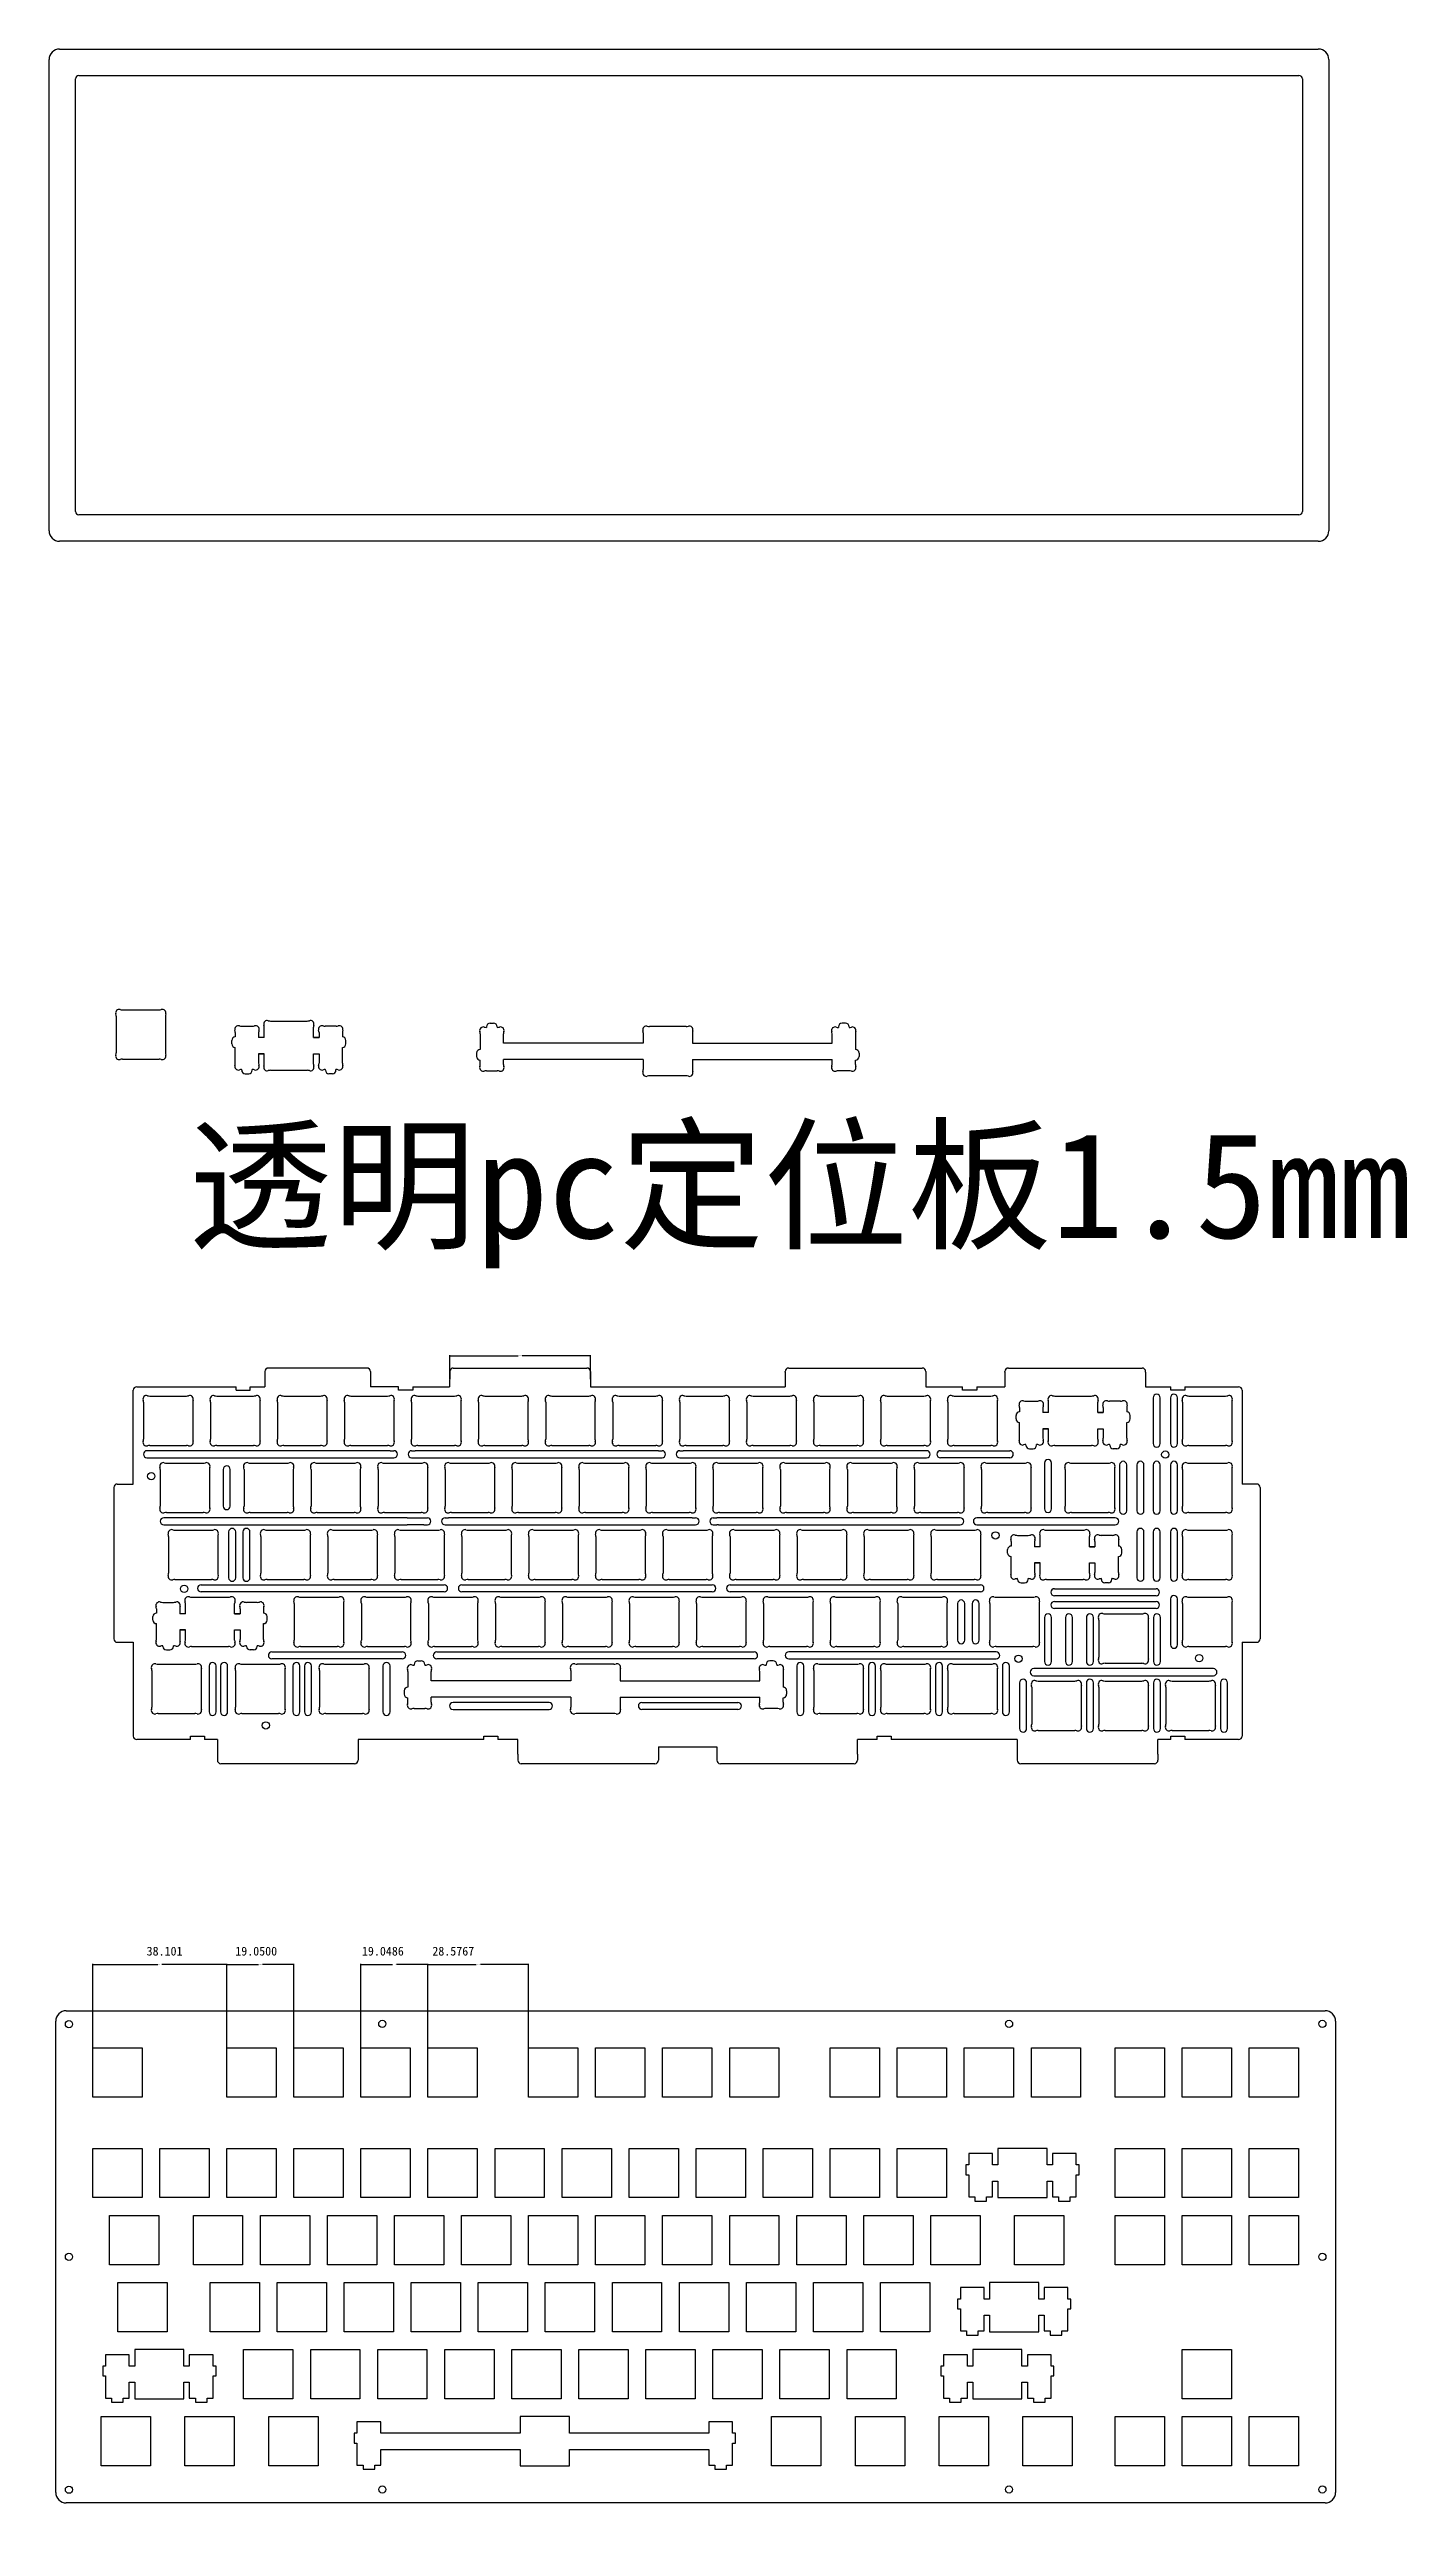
# Model space of a CAD drawing. Extents: x -8 to 2436, y -644 to 467.
# Drawn here: x -8 to 378, y -565 to 132 of the extents above; entities that cross this region are included whole.
import ezdxf

# ---------------------------------------------------------------- set-up
doc = ezdxf.new("R2010")
doc.units = 0
doc.header["$MEASUREMENT"] = 0
doc.dimstyles.get("Standard").update_dxf_attribs({"dimtxt": 0.18, "dimasz": 0.18, "dimexe": 0.18, "dimexo": 0.0625, "dimgap": 0.09, "dimtad": 0, "dimtih": 1, "dimtoh": 1, "dimdec": 4, "dimzin": 0, "dimdsep": 46, "dimtxsty": 'Standard', "dimcen": 0.09, "dimadec": 0, "dimazin": 0, "dimtfac": 1, "dimtdec": 4, "dimtofl": 0, "dimtmove": 0, "dimatfit": 3, "dimfxl": 1, "dimtolj": 1, "dimtzin": 0, "dimarcsym": 0})

msp = doc.modelspace()

# ---------------------------------------------------------------- texts
at = {"linetype": 'Continuous', "attachment_point": 1}
for s, width, gutter_width, insert, char_height in [('{\\fSimSun|b0|i0|c134|p2; 透明pc定位板1.5mm}', 433.403074, 450, (11.17832, -175.68235), 30), ('38.101', 45.6246154, 1, (19.81231, -407), 2.5), ('19.0500', 26, 1, (45, -407), 2.5), ('19.0486', 34, 1, (81, -407), 2.5), ('28.5767', 36, 1, (101, -407), 2.5)]:
    msp.add_mtext_dynamic_manual_height_columns(s, width=width, gutter_width=gutter_width, heights=[0], dxfattribs=dict(at, insert=insert, char_height=char_height))

# ---------------------------------------------------------------- blocks, each defined once
blk = doc.blocks.new('WERFG')
at = {"color": 7, "true_color": 0xffffff}
for p, q in [((-1562.45, 736.58), (-1562.45, 723.54)), ((-1560.45, 723.54), (-1560.45, 736.58))]:
    blk.add_line(p, q, dxfattribs=at)
at = {"linetype": 'Continuous'}
blk.add_line((-1561.45, 737.58), (-1561.45, 737.58), dxfattribs=at)
for start, end in [(90, 180), (0, 90)]:
    blk.add_arc((-1561.45, 736.58), 1, start, end, dxfattribs=at)
for start, end in [(180, 270), (270, 0)]:
    blk.add_arc((-1561.45, 723.54), 1, start, end)
blk = doc.blocks.new('ERG')
at = {"linetype": 'Continuous'}
for p, q in [((-1349.77, 753.7), (-1349.77, 743.26)), ((-1348.77, 754.7), (-1348.77, 754.7)), ((-1347.77, 743.26), (-1347.77, 753.7))]:
    blk.add_line(p, q, dxfattribs=at)
for start, end in [(90, 180), (0, 90)]:
    blk.add_arc((-1348.77, 753.7), 1, start, end, dxfattribs=at)
for start, end in [(180, 270), (270, 0)]:
    blk.add_arc((-1348.77, 743.26), 1, start, end)
blk = doc.blocks.new('RGE')
at = {"color": 7, "true_color": 0xffffff}
for p, q in [((-1325.47, 793.78), (-1325.47, 780.75)), ((-1323.47, 780.75), (-1323.47, 793.78))]:
    blk.add_line(p, q, dxfattribs=at)
blk.add_arc((-1324.47, 793.78), 1, 0, 180, dxfattribs=at)
for start, end in [(180, 270), (270, 0)]:
    blk.add_arc((-1324.47, 780.75), 1, start, end)
blk = doc.blocks.new('*D9')
at = {"color": 0, "linetype": 'Continuous', "lineweight": -2, "transparency": 16777216}
for p, q in [((105.93, -245.81), (105.93, -238.92)), ((106.11, -239.1), (125.38, -239.1)), ((145.75, -239.1), (126.49, -239.1)), ((145.93, -245.81), (145.93, -238.92))]:
    blk.add_line(p, q, dxfattribs=at)
at = {"color": 0, "linetype": 'Continuous', "transparency": 16777216}
for points in [[(106.11, -239.07), (106.11, -239.13), (105.93, -239.1)], [(145.75, -239.07), (145.75, -239.13), (145.93, -239.1)]]:
    blk.add_solid(points, dxfattribs=at)
at = {"layer": 'Defpoints', "color": 0, "linetype": 'Continuous', "transparency": 16777216}
for p in [(145.93, -239.1), (105.93, -245.87), (145.93, -245.88)]:
    blk.add_point(p, dxfattribs=at)
at = {"color": 0, "linetype": 'Continuous', "transparency": 16777216, "insert": (125.93, -239.1), "char_height": 0.18, "attachment_point": 5}
blk.add_mtext('\\A1;40.0000', dxfattribs=at)
blk = doc.blocks.new('A$C8c7867fa')
at = {"linetype": 'Continuous'}
for centre in [(0, 0), (89.04, 0.08), (267.12, 0.08), (356.16, 0.08)]:
    blk.add_circle(centre, 1.02, dxfattribs=at)
blk = doc.blocks.new('A$C0d9212e7')
at = {"color": 0}
for p, q in [((-171.31, 59.39), (-157.31, 59.39)), ((-171.31, 45.39), (-171.31, 59.39)), ((-171.31, 59.39), (-157.31, 59.39)), ((-171.31, 45.39), (-171.31, 59.39)), ((-157.31, 59.39), (-157.31, 45.39)), ((-157.31, 59.39), (-157.31, 45.39)), ((-133.21, 59.39), (-119.21, 59.39)), ((-133.21, 45.39), (-133.21, 59.39)), ((-133.21, 59.39), (-119.21, 59.39)), ((-133.21, 45.39), (-133.21, 59.39)), ((-119.21, 59.39), (-119.21, 45.39)), ((-119.21, 59.39), (-119.21, 45.39)), ((-114.16, 59.39), (-100.16, 59.39)), ((-114.16, 45.39), (-114.16, 59.39)), ((-114.16, 59.39), (-100.16, 59.39)), ((-114.16, 45.39), (-114.16, 59.39)), ((-100.16, 59.39), (-100.16, 45.39)), ((-100.16, 59.39), (-100.16, 45.39)), ((-95.11, 59.39), (-81.11, 59.39)), ((-95.11, 45.39), (-95.11, 59.39)), ((-95.11, 59.39), (-81.11, 59.39)), ((-95.11, 45.39), (-95.11, 59.39)), ((-81.11, 59.39), (-81.11, 45.39)), ((-81.11, 59.39), (-81.11, 45.39)), ((-76.06, 59.39), (-62.06, 59.39)), ((-76.06, 45.39), (-76.06, 59.39)), ((-76.06, 59.39), (-62.06, 59.39)), ((-76.06, 45.39), (-76.06, 59.39)), ((-62.06, 59.39), (-62.06, 45.39)), ((-62.06, 59.39), (-62.06, 45.39)), ((-47.48, 59.39), (-33.48, 59.39)), ((-47.48, 45.39), (-47.48, 59.39)), ((-47.48, 59.39), (-33.48, 59.39)), ((-47.48, 45.39), (-47.48, 59.39)), ((-33.48, 59.39), (-33.48, 45.39)), ((-33.48, 59.39), (-33.48, 45.39)), ((-28.43, 59.39), (-14.43, 59.39)), ((-28.43, 45.39), (-28.43, 59.39)), ((-28.43, 59.39), (-14.43, 59.39)), ((-28.43, 45.39), (-28.43, 59.39)), ((-14.43, 59.39), (-14.43, 45.39)), ((-14.43, 59.39), (-14.43, 45.39)), ((-9.38, 59.39), (4.62, 59.39)), ((-9.38, 45.39), (-9.38, 59.39)), ((-9.38, 59.39), (4.62, 59.39)), ((-9.38, 45.39), (-9.38, 59.39)), ((4.62, 59.39), (4.62, 45.39)), ((4.62, 59.39), (4.62, 45.39)), ((9.67, 59.39), (23.67, 59.39)), ((9.67, 45.39), (9.67, 59.39)), ((9.67, 59.39), (23.67, 59.39)), ((9.67, 45.39), (9.67, 59.39)), ((23.67, 59.39), (23.67, 45.39)), ((23.67, 59.39), (23.67, 45.39)), ((38.24, 59.39), (52.24, 59.39)), ((38.24, 45.39), (38.24, 59.39)), ((38.24, 59.39), (52.24, 59.39)), ((38.24, 45.39), (38.24, 59.39)), ((52.24, 59.39), (52.24, 45.39)), ((52.24, 59.39), (52.24, 45.39)), ((57.29, 59.39), (71.29, 59.39)), ((57.29, 45.39), (57.29, 59.39)), ((57.29, 59.39), (71.29, 59.39)), ((57.29, 45.39), (57.29, 59.39)), ((71.29, 59.39), (71.29, 45.39)), ((71.29, 59.39), (71.29, 45.39)), ((76.34, 59.39), (90.34, 59.39)), ((76.34, 45.39), (76.34, 59.39)), ((76.34, 59.39), (90.34, 59.39)), ((76.34, 45.39), (76.34, 59.39)), ((90.34, 59.39), (90.34, 45.39)), ((90.34, 59.39), (90.34, 45.39)), ((95.39, 59.39), (109.39, 59.39)), ((95.39, 45.39), (95.39, 59.39)), ((95.39, 59.39), (109.39, 59.39)), ((95.39, 45.39), (95.39, 59.39)), ((109.39, 59.39), (109.39, 45.39)), ((109.39, 59.39), (109.39, 45.39)), ((119.21, 59.39), (133.21, 59.39)), ((119.21, 45.39), (119.21, 59.39)), ((119.21, 59.39), (133.21, 59.39)), ((119.21, 45.39), (119.21, 59.39)), ((133.21, 59.39), (133.21, 45.39)), ((133.21, 59.39), (133.21, 45.39)), ((138.26, 59.39), (152.26, 59.39)), ((138.26, 45.39), (138.26, 59.39)), ((138.26, 59.39), (152.26, 59.39)), ((138.26, 45.39), (138.26, 59.39)), ((152.26, 59.39), (152.26, 45.39)), ((152.26, 59.39), (152.26, 45.39)), ((157.31, 59.39), (171.31, 59.39)), ((157.31, 45.39), (157.31, 59.39)), ((157.31, 59.39), (171.31, 59.39)), ((157.31, 45.39), (157.31, 59.39)), ((171.31, 59.39), (171.31, 45.39)), ((171.31, 59.39), (171.31, 45.39)), ((-157.31, 45.39), (-171.31, 45.39)), ((-157.31, 45.39), (-171.31, 45.39)), ((-119.21, 45.39), (-133.21, 45.39)), ((-119.21, 45.39), (-133.21, 45.39)), ((-100.16, 45.39), (-114.16, 45.39)), ((-100.16, 45.39), (-114.16, 45.39)), ((-81.11, 45.39), (-95.11, 45.39)), ((-81.11, 45.39), (-95.11, 45.39)), ((-62.06, 45.39), (-76.06, 45.39)), ((-62.06, 45.39), (-76.06, 45.39)), ((-33.48, 45.39), (-47.48, 45.39)), ((-33.48, 45.39), (-47.48, 45.39)), ((-14.43, 45.39), (-28.43, 45.39)), ((-14.43, 45.39), (-28.43, 45.39)), ((4.62, 45.39), (-9.38, 45.39)), ((4.62, 45.39), (-9.38, 45.39)), ((23.67, 45.39), (9.67, 45.39)), ((23.67, 45.39), (9.67, 45.39)), ((52.24, 45.39), (38.24, 45.39)), ((52.24, 45.39), (38.24, 45.39)), ((71.29, 45.39), (57.29, 45.39)), ((71.29, 45.39), (57.29, 45.39)), ((90.34, 45.39), (76.34, 45.39)), ((90.34, 45.39), (76.34, 45.39)), ((109.39, 45.39), (95.39, 45.39)), ((109.39, 45.39), (95.39, 45.39)), ((133.21, 45.39), (119.21, 45.39)), ((133.21, 45.39), (119.21, 45.39)), ((152.26, 45.39), (138.26, 45.39)), ((152.26, 45.39), (138.26, 45.39)), ((171.31, 45.39), (157.31, 45.39)), ((171.31, 45.39), (157.31, 45.39)), ((-171.31, 30.81), (-157.31, 30.81)), ((-171.31, 16.81), (-171.31, 30.81)), ((-171.31, 30.81), (-157.31, 30.81)), ((-171.31, 16.81), (-171.31, 30.81)), ((-157.31, 30.81), (-157.31, 16.81)), ((-157.31, 30.81), (-157.31, 16.81)), ((-152.26, 30.81), (-138.26, 30.81)), ((-152.26, 16.81), (-152.26, 30.81)), ((-152.26, 30.81), (-138.26, 30.81)), ((-152.26, 16.81), (-152.26, 30.81)), ((-138.26, 30.81), (-138.26, 16.81)), ((-138.26, 30.81), (-138.26, 16.81)), ((-133.21, 30.81), (-119.21, 30.81)), ((-133.21, 16.81), (-133.21, 30.81)), ((-133.21, 30.81), (-119.21, 30.81)), ((-133.21, 16.81), (-133.21, 30.81)), ((-119.21, 30.81), (-119.21, 16.81)), ((-119.21, 30.81), (-119.21, 16.81)), ((-114.16, 30.81), (-100.16, 30.81)), ((-114.16, 16.81), (-114.16, 30.81)), ((-114.16, 30.81), (-100.16, 30.81)), ((-114.16, 16.81), (-114.16, 30.81)), ((-100.16, 30.81), (-100.16, 16.81)), ((-100.16, 30.81), (-100.16, 16.81)), ((-95.11, 30.81), (-81.11, 30.81)), ((-95.11, 16.81), (-95.11, 30.81)), ((-95.11, 30.81), (-81.11, 30.81)), ((-95.11, 16.81), (-95.11, 30.81)), ((-81.11, 30.81), (-81.11, 16.81)), ((-81.11, 30.81), (-81.11, 16.81)), ((-76.06, 30.81), (-62.06, 30.81)), ((-76.06, 16.81), (-76.06, 30.81)), ((-76.06, 30.81), (-62.06, 30.81)), ((-76.06, 16.81), (-76.06, 30.81)), ((-62.06, 30.81), (-62.06, 16.81)), ((-62.06, 30.81), (-62.06, 16.81)), ((-57.01, 30.81), (-43.01, 30.81)), ((-57.01, 16.81), (-57.01, 30.81)), ((-57.01, 30.81), (-43.01, 30.81)), ((-57.01, 16.81), (-57.01, 30.81)), ((-43.01, 30.81), (-43.01, 16.81)), ((-43.01, 30.81), (-43.01, 16.81)), ((-37.96, 30.81), (-23.96, 30.81)), ((-37.96, 16.81), (-37.96, 30.81)), ((-37.96, 30.81), (-23.96, 30.81)), ((-37.96, 16.81), (-37.96, 30.81)), ((-23.96, 30.81), (-23.96, 16.81)), ((-23.96, 30.81), (-23.96, 16.81)), ((-18.91, 30.81), (-4.91, 30.81)), ((-18.91, 16.81), (-18.91, 30.81)), ((-18.91, 30.81), (-4.91, 30.81)), ((-18.91, 16.81), (-18.91, 30.81)), ((-4.91, 30.81), (-4.91, 16.81)), ((-4.91, 30.81), (-4.91, 16.81)), ((0.14, 30.81), (14.14, 30.81)), ((0.14, 16.81), (0.14, 30.81)), ((0.14, 30.81), (14.14, 30.81)), ((0.14, 16.81), (0.14, 30.81)), ((14.14, 30.81), (14.14, 16.81)), ((14.14, 30.81), (14.14, 16.81)), ((19.19, 30.81), (33.19, 30.81)), ((19.19, 16.81), (19.19, 30.81)), ((19.19, 30.81), (33.19, 30.81)), ((19.19, 16.81), (19.19, 30.81)), ((33.19, 30.81), (33.19, 16.81)), ((33.19, 30.81), (33.19, 16.81)), ((38.24, 30.81), (52.24, 30.81)), ((38.24, 16.81), (38.24, 30.81)), ((38.24, 30.81), (52.24, 30.81)), ((38.24, 16.81), (38.24, 30.81)), ((52.24, 30.81), (52.24, 16.81)), ((52.24, 30.81), (52.24, 16.81)), ((57.29, 30.81), (71.29, 30.81)), ((57.29, 16.81), (57.29, 30.81)), ((57.29, 30.81), (71.29, 30.81)), ((57.29, 16.81), (57.29, 30.81)), ((71.29, 30.81), (71.29, 16.81)), ((71.29, 30.81), (71.29, 16.81)), ((84.34, 29.34), (77.59, 29.34)), ((77.59, 29.34), (77.59, 26.11)), ((84.34, 29.34), (77.59, 29.34)), ((77.59, 29.34), (77.59, 26.11)), ((84.34, 26.11), (84.34, 29.34)), ((84.34, 26.11), (84.34, 29.34)), ((85.87, 30.81), (85.87, 26.11)), ((99.87, 30.81), (85.87, 30.81)), ((85.87, 30.81), (85.87, 26.11)), ((99.87, 30.81), (85.87, 30.81)), ((99.87, 26.11), (99.87, 30.81)), ((99.87, 26.11), (99.87, 30.81)), ((108.14, 29.34), (101.39, 29.34)), ((101.39, 29.34), (101.39, 26.11)), ((108.14, 29.34), (101.39, 29.34)), ((101.39, 29.34), (101.39, 26.11)), ((108.14, 26.11), (108.14, 29.34)), ((108.14, 26.11), (108.14, 29.34)), ((119.21, 30.81), (133.21, 30.81)), ((119.21, 16.81), (119.21, 30.81)), ((119.21, 30.81), (133.21, 30.81)), ((119.21, 16.81), (119.21, 30.81)), ((133.21, 30.81), (133.21, 16.81)), ((133.21, 30.81), (133.21, 16.81)), ((138.26, 30.81), (152.26, 30.81)), ((138.26, 16.81), (138.26, 30.81)), ((138.26, 30.81), (152.26, 30.81)), ((138.26, 16.81), (138.26, 30.81)), ((152.26, 30.81), (152.26, 16.81)), ((152.26, 30.81), (152.26, 16.81)), ((157.31, 30.81), (171.31, 30.81)), ((157.31, 16.81), (157.31, 30.81)), ((157.31, 30.81), (171.31, 30.81)), ((157.31, 16.81), (157.31, 30.81)), ((171.31, 30.81), (171.31, 16.81)), ((171.31, 30.81), (171.31, 16.81)), ((77.59, 26.11), (76.77, 26.11)), ((76.77, 26.11), (76.77, 23.31)), ((77.59, 26.11), (76.77, 26.11)), ((76.77, 26.11), (76.77, 23.31)), ((76.77, 23.31), (77.59, 23.31)), ((76.77, 23.31), (77.59, 23.31)), ((77.59, 23.31), (77.59, 17.04)), ((77.59, 23.31), (77.59, 17.04)), ((85.87, 26.11), (84.34, 26.11)), ((85.87, 26.11), (84.34, 26.11)), ((84.34, 17.04), (84.34, 21.51)), ((84.34, 21.51), (85.87, 21.51)), ((84.34, 17.04), (84.34, 21.51)), ((84.34, 21.51), (85.87, 21.51)), ((85.87, 21.51), (85.87, 16.81)), ((85.87, 21.51), (85.87, 16.81)), ((101.39, 26.11), (99.87, 26.11)), ((101.39, 26.11), (99.87, 26.11)), ((99.87, 16.81), (99.87, 21.51)), ((99.87, 21.51), (101.39, 21.51)), ((99.87, 16.81), (99.87, 21.51)), ((99.87, 21.51), (101.39, 21.51)), ((101.39, 21.51), (101.39, 17.04)), ((101.39, 21.51), (101.39, 17.04)), ((108.97, 26.11), (108.14, 26.11)), ((108.97, 26.11), (108.14, 26.11)), ((108.14, 17.04), (108.14, 23.31)), ((108.14, 23.31), (108.97, 23.31)), ((108.14, 17.04), (108.14, 23.31)), ((108.14, 23.31), (108.97, 23.31)), ((108.97, 23.31), (108.97, 26.11)), ((108.97, 23.31), (108.97, 26.11)), ((-157.31, 16.81), (-171.31, 16.81)), ((-157.31, 16.81), (-171.31, 16.81)), ((-138.26, 16.81), (-152.26, 16.81)), ((-138.26, 16.81), (-152.26, 16.81)), ((-119.21, 16.81), (-133.21, 16.81)), ((-119.21, 16.81), (-133.21, 16.81)), ((-100.16, 16.81), (-114.16, 16.81)), ((-100.16, 16.81), (-114.16, 16.81)), ((-81.11, 16.81), (-95.11, 16.81)), ((-81.11, 16.81), (-95.11, 16.81)), ((-62.06, 16.81), (-76.06, 16.81)), ((-62.06, 16.81), (-76.06, 16.81)), ((-43.01, 16.81), (-57.01, 16.81)), ((-43.01, 16.81), (-57.01, 16.81)), ((-23.96, 16.81), (-37.96, 16.81)), ((-23.96, 16.81), (-37.96, 16.81)), ((-4.91, 16.81), (-18.91, 16.81)), ((-4.91, 16.81), (-18.91, 16.81)), ((14.14, 16.81), (0.14, 16.81)), ((14.14, 16.81), (0.14, 16.81)), ((33.19, 16.81), (19.19, 16.81)), ((33.19, 16.81), (19.19, 16.81)), ((52.24, 16.81), (38.24, 16.81)), ((52.24, 16.81), (38.24, 16.81)), ((71.29, 16.81), (57.29, 16.81)), ((71.29, 16.81), (57.29, 16.81)), ((77.59, 17.04), (79.32, 17.04)), ((77.59, 17.04), (79.32, 17.04)), ((79.32, 17.04), (79.32, 15.84)), ((79.32, 17.04), (79.32, 15.84)), ((79.32, 15.84), (82.62, 15.84)), ((79.32, 15.84), (82.62, 15.84)), ((82.62, 15.84), (82.62, 17.04)), ((82.62, 17.04), (84.34, 17.04)), ((82.62, 15.84), (82.62, 17.04)), ((82.62, 17.04), (84.34, 17.04)), ((85.87, 16.81), (99.87, 16.81)), ((85.87, 16.81), (99.87, 16.81)), ((101.39, 17.04), (103.12, 17.04)), ((101.39, 17.04), (103.12, 17.04)), ((103.12, 17.04), (103.12, 15.84)), ((103.12, 17.04), (103.12, 15.84)), ((103.12, 15.84), (106.42, 15.84)), ((103.12, 15.84), (106.42, 15.84)), ((106.42, 15.84), (106.42, 17.04)), ((106.42, 17.04), (108.14, 17.04)), ((106.42, 15.84), (106.42, 17.04)), ((106.42, 17.04), (108.14, 17.04)), ((133.21, 16.81), (119.21, 16.81)), ((133.21, 16.81), (119.21, 16.81)), ((152.26, 16.81), (138.26, 16.81)), ((152.26, 16.81), (138.26, 16.81)), ((171.31, 16.81), (157.31, 16.81)), ((171.31, 16.81), (157.31, 16.81)), ((-166.54, 11.76), (-152.54, 11.76)), ((-166.54, -2.24), (-166.54, 11.76)), ((-166.54, 11.76), (-152.54, 11.76)), ((-166.54, -2.24), (-166.54, 11.76)), ((-152.54, 11.76), (-152.54, -2.24)), ((-152.54, 11.76), (-152.54, -2.24)), ((-142.73, 11.76), (-128.73, 11.76)), ((-142.73, -2.24), (-142.73, 11.76)), ((-142.73, 11.76), (-128.73, 11.76)), ((-142.73, -2.24), (-142.73, 11.76)), ((-128.73, 11.76), (-128.73, -2.24)), ((-128.73, 11.76), (-128.73, -2.24)), ((-123.68, 11.76), (-109.68, 11.76)), ((-123.68, -2.24), (-123.68, 11.76)), ((-123.68, 11.76), (-109.68, 11.76)), ((-123.68, -2.24), (-123.68, 11.76)), ((-109.68, 11.76), (-109.68, -2.24)), ((-109.68, 11.76), (-109.68, -2.24)), ((-104.63, 11.76), (-90.63, 11.76)), ((-104.63, -2.24), (-104.63, 11.76)), ((-104.63, 11.76), (-90.63, 11.76)), ((-104.63, -2.24), (-104.63, 11.76)), ((-90.63, 11.76), (-90.63, -2.24)), ((-90.63, 11.76), (-90.63, -2.24)), ((-85.58, 11.76), (-71.58, 11.76)), ((-85.58, -2.24), (-85.58, 11.76)), ((-85.58, 11.76), (-71.58, 11.76)), ((-85.58, -2.24), (-85.58, 11.76)), ((-71.58, 11.76), (-71.58, -2.24)), ((-71.58, 11.76), (-71.58, -2.24)), ((-66.53, 11.76), (-52.53, 11.76)), ((-66.53, -2.24), (-66.53, 11.76)), ((-66.53, 11.76), (-52.53, 11.76)), ((-66.53, -2.24), (-66.53, 11.76)), ((-52.53, 11.76), (-52.53, -2.24)), ((-52.53, 11.76), (-52.53, -2.24)), ((-47.48, 11.76), (-33.48, 11.76)), ((-47.48, -2.24), (-47.48, 11.76)), ((-47.48, 11.76), (-33.48, 11.76)), ((-47.48, -2.24), (-47.48, 11.76)), ((-33.48, 11.76), (-33.48, -2.24)), ((-33.48, 11.76), (-33.48, -2.24)), ((-28.43, 11.76), (-14.43, 11.76)), ((-28.43, -2.24), (-28.43, 11.76)), ((-28.43, 11.76), (-14.43, 11.76)), ((-28.43, -2.24), (-28.43, 11.76)), ((-14.43, 11.76), (-14.43, -2.24)), ((-14.43, 11.76), (-14.43, -2.24)), ((-9.38, 11.76), (4.62, 11.76)), ((-9.38, -2.24), (-9.38, 11.76)), ((-9.38, 11.76), (4.62, 11.76)), ((-9.38, -2.24), (-9.38, 11.76)), ((4.62, 11.76), (4.62, -2.24)), ((4.62, 11.76), (4.62, -2.24)), ((9.67, 11.76), (23.67, 11.76)), ((9.67, -2.24), (9.67, 11.76)), ((9.67, 11.76), (23.67, 11.76)), ((9.67, -2.24), (9.67, 11.76)), ((23.67, 11.76), (23.67, -2.24)), ((23.67, 11.76), (23.67, -2.24)), ((28.72, 11.76), (42.72, 11.76)), ((28.72, -2.24), (28.72, 11.76)), ((28.72, 11.76), (42.72, 11.76)), ((28.72, -2.24), (28.72, 11.76)), ((42.72, 11.76), (42.72, -2.24)), ((42.72, 11.76), (42.72, -2.24)), ((47.77, 11.76), (61.77, 11.76)), ((47.77, -2.24), (47.77, 11.76)), ((47.77, 11.76), (61.77, 11.76)), ((47.77, -2.24), (47.77, 11.76)), ((61.77, 11.76), (61.77, -2.24)), ((61.77, 11.76), (61.77, -2.24)), ((66.82, 11.76), (80.82, 11.76)), ((66.82, -2.24), (66.82, 11.76)), ((66.82, 11.76), (80.82, 11.76)), ((66.82, -2.24), (66.82, 11.76)), ((80.82, 11.76), (80.82, -2.24)), ((80.82, 11.76), (80.82, -2.24)), ((90.63, 11.76), (104.63, 11.76)), ((90.63, -2.24), (90.63, 11.76)), ((90.63, 11.76), (104.63, 11.76)), ((90.63, -2.24), (90.63, 11.76)), ((104.63, 11.76), (104.63, -2.24)), ((104.63, 11.76), (104.63, -2.24)), ((119.21, 11.76), (133.21, 11.76)), ((119.21, -2.24), (119.21, 11.76)), ((119.21, 11.76), (133.21, 11.76)), ((119.21, -2.24), (119.21, 11.76)), ((133.21, 11.76), (133.21, -2.24)), ((133.21, 11.76), (133.21, -2.24)), ((138.26, 11.76), (152.26, 11.76)), ((138.26, -2.24), (138.26, 11.76)), ((138.26, 11.76), (152.26, 11.76)), ((138.26, -2.24), (138.26, 11.76)), ((152.26, 11.76), (152.26, -2.24)), ((152.26, 11.76), (152.26, -2.24)), ((157.31, 11.76), (171.31, 11.76)), ((157.31, -2.24), (157.31, 11.76)), ((157.31, 11.76), (171.31, 11.76)), ((157.31, -2.24), (157.31, 11.76)), ((171.31, 11.76), (171.31, -2.24)), ((171.31, 11.76), (171.31, -2.24)), ((-152.54, -2.24), (-166.54, -2.24)), ((-152.54, -2.24), (-166.54, -2.24)), ((-128.73, -2.24), (-142.73, -2.24)), ((-128.73, -2.24), (-142.73, -2.24)), ((-109.68, -2.24), (-123.68, -2.24)), ((-109.68, -2.24), (-123.68, -2.24)), ((-90.63, -2.24), (-104.63, -2.24)), ((-90.63, -2.24), (-104.63, -2.24)), ((-71.58, -2.24), (-85.58, -2.24)), ((-71.58, -2.24), (-85.58, -2.24)), ((-52.53, -2.24), (-66.53, -2.24)), ((-52.53, -2.24), (-66.53, -2.24)), ((-33.48, -2.24), (-47.48, -2.24)), ((-33.48, -2.24), (-47.48, -2.24)), ((-14.43, -2.24), (-28.43, -2.24)), ((-14.43, -2.24), (-28.43, -2.24)), ((4.62, -2.24), (-9.38, -2.24)), ((4.62, -2.24), (-9.38, -2.24)), ((23.67, -2.24), (9.67, -2.24)), ((23.67, -2.24), (9.67, -2.24)), ((42.72, -2.24), (28.72, -2.24)), ((42.72, -2.24), (28.72, -2.24)), ((61.77, -2.24), (47.77, -2.24)), ((61.77, -2.24), (47.77, -2.24)), ((80.82, -2.24), (66.82, -2.24)), ((80.82, -2.24), (66.82, -2.24)), ((104.63, -2.24), (90.63, -2.24)), ((104.63, -2.24), (90.63, -2.24)), ((133.21, -2.24), (119.21, -2.24)), ((133.21, -2.24), (119.21, -2.24)), ((152.26, -2.24), (138.26, -2.24)), ((152.26, -2.24), (138.26, -2.24)), ((171.31, -2.24), (157.31, -2.24)), ((171.31, -2.24), (157.31, -2.24)), ((-164.16, -7.29), (-150.16, -7.29)), ((-164.16, -21.29), (-164.16, -7.29)), ((-164.16, -7.29), (-150.16, -7.29)), ((-164.16, -21.29), (-164.16, -7.29)), ((-150.16, -7.29), (-150.16, -21.29)), ((-150.16, -7.29), (-150.16, -21.29)), ((-137.97, -7.29), (-123.97, -7.29)), ((-137.97, -21.29), (-137.97, -7.29)), ((-137.97, -7.29), (-123.97, -7.29)), ((-137.97, -21.29), (-137.97, -7.29)), ((-123.97, -7.29), (-123.97, -21.29)), ((-123.97, -7.29), (-123.97, -21.29)), ((-118.92, -7.29), (-104.92, -7.29)), ((-118.92, -21.29), (-118.92, -7.29)), ((-118.92, -7.29), (-104.92, -7.29)), ((-118.92, -21.29), (-118.92, -7.29)), ((-104.92, -7.29), (-104.92, -21.29)), ((-104.92, -7.29), (-104.92, -21.29)), ((-99.87, -7.29), (-85.87, -7.29)), ((-99.87, -21.29), (-99.87, -7.29)), ((-99.87, -7.29), (-85.87, -7.29)), ((-99.87, -21.29), (-99.87, -7.29)), ((-85.87, -7.29), (-85.87, -21.29)), ((-85.87, -7.29), (-85.87, -21.29)), ((-80.82, -7.29), (-66.82, -7.29)), ((-80.82, -21.29), (-80.82, -7.29)), ((-80.82, -7.29), (-66.82, -7.29)), ((-80.82, -21.29), (-80.82, -7.29)), ((-66.82, -7.29), (-66.82, -21.29)), ((-66.82, -7.29), (-66.82, -21.29)), ((-61.77, -7.29), (-47.77, -7.29)), ((-61.77, -21.29), (-61.77, -7.29)), ((-61.77, -7.29), (-47.77, -7.29)), ((-61.77, -21.29), (-61.77, -7.29)), ((-47.77, -7.29), (-47.77, -21.29)), ((-47.77, -7.29), (-47.77, -21.29)), ((-42.72, -7.29), (-28.72, -7.29)), ((-42.72, -21.29), (-42.72, -7.29)), ((-42.72, -7.29), (-28.72, -7.29)), ((-42.72, -21.29), (-42.72, -7.29)), ((-28.72, -7.29), (-28.72, -21.29)), ((-28.72, -7.29), (-28.72, -21.29)), ((-23.67, -7.29), (-9.67, -7.29)), ((-23.67, -21.29), (-23.67, -7.29)), ((-23.67, -7.29), (-9.67, -7.29)), ((-23.67, -21.29), (-23.67, -7.29)), ((-9.67, -7.29), (-9.67, -21.29)), ((-9.67, -7.29), (-9.67, -21.29)), ((-4.62, -7.29), (9.38, -7.29)), ((-4.62, -21.29), (-4.62, -7.29)), ((-4.62, -7.29), (9.38, -7.29)), ((-4.62, -21.29), (-4.62, -7.29)), ((9.38, -7.29), (9.38, -21.29)), ((9.38, -7.29), (9.38, -21.29)), ((14.43, -7.29), (28.43, -7.29)), ((14.43, -21.29), (14.43, -7.29)), ((14.43, -7.29), (28.43, -7.29)), ((14.43, -21.29), (14.43, -7.29)), ((28.43, -7.29), (28.43, -21.29)), ((28.43, -7.29), (28.43, -21.29)), ((33.48, -7.29), (47.48, -7.29)), ((33.48, -21.29), (33.48, -7.29)), ((33.48, -7.29), (47.48, -7.29)), ((33.48, -21.29), (33.48, -7.29)), ((47.48, -7.29), (47.48, -21.29)), ((47.48, -7.29), (47.48, -21.29)), ((52.53, -7.29), (66.53, -7.29)), ((52.53, -21.29), (52.53, -7.29)), ((52.53, -7.29), (66.53, -7.29)), ((52.53, -21.29), (52.53, -7.29)), ((66.53, -7.29), (66.53, -21.29)), ((66.53, -7.29), (66.53, -21.29)), ((75.21, -11.99), (74.39, -11.99)), ((74.39, -11.99), (74.39, -14.79)), ((75.21, -11.99), (74.39, -11.99)), ((74.39, -11.99), (74.39, -14.79)), ((81.96, -8.76), (75.21, -8.76)), ((75.21, -8.76), (75.21, -11.99)), ((81.96, -8.76), (75.21, -8.76)), ((75.21, -8.76), (75.21, -11.99)), ((81.96, -11.99), (81.96, -8.76)), ((81.96, -11.99), (81.96, -8.76)), ((83.49, -11.99), (81.96, -11.99)), ((83.49, -11.99), (81.96, -11.99)), ((83.49, -7.29), (83.49, -11.99)), ((97.49, -7.29), (83.49, -7.29)), ((83.49, -7.29), (83.49, -11.99)), ((97.49, -7.29), (83.49, -7.29)), ((97.49, -11.99), (97.49, -7.29)), ((97.49, -11.99), (97.49, -7.29)), ((99.01, -11.99), (97.49, -11.99)), ((99.01, -11.99), (97.49, -11.99)), ((105.76, -8.76), (99.01, -8.76)), ((99.01, -8.76), (99.01, -11.99)), ((105.76, -8.76), (99.01, -8.76)), ((99.01, -8.76), (99.01, -11.99)), ((105.76, -11.99), (105.76, -8.76)), ((105.76, -11.99), (105.76, -8.76)), ((106.59, -11.99), (105.76, -11.99)), ((106.59, -11.99), (105.76, -11.99)), ((106.59, -14.79), (106.59, -11.99)), ((106.59, -14.79), (106.59, -11.99)), ((74.39, -14.79), (75.21, -14.79)), ((74.39, -14.79), (75.21, -14.79)), ((75.21, -14.79), (75.21, -21.06)), ((75.21, -14.79), (75.21, -21.06)), ((81.96, -21.06), (81.96, -16.59)), ((81.96, -16.59), (83.49, -16.59)), ((81.96, -21.06), (81.96, -16.59)), ((81.96, -16.59), (83.49, -16.59)), ((83.49, -16.59), (83.49, -21.29)), ((83.49, -16.59), (83.49, -21.29)), ((97.49, -21.29), (97.49, -16.59)), ((97.49, -16.59), (99.01, -16.59)), ((97.49, -21.29), (97.49, -16.59)), ((97.49, -16.59), (99.01, -16.59)), ((99.01, -16.59), (99.01, -21.06)), ((99.01, -16.59), (99.01, -21.06)), ((105.76, -21.06), (105.76, -14.79)), ((105.76, -14.79), (106.59, -14.79)), ((105.76, -21.06), (105.76, -14.79)), ((105.76, -14.79), (106.59, -14.79)), ((-160.93, -27.81), (-167.68, -27.81)), ((-167.68, -27.81), (-167.68, -31.04)), ((-160.93, -27.81), (-167.68, -27.81)), ((-167.68, -27.81), (-167.68, -31.04)), ((-150.16, -21.29), (-164.16, -21.29)), ((-150.16, -21.29), (-164.16, -21.29)), ((-160.93, -31.04), (-160.93, -27.81)), ((-160.93, -31.04), (-160.93, -27.81)), ((-159.4, -26.34), (-159.4, -31.04)), ((-145.4, -26.34), (-159.4, -26.34)), ((-159.4, -26.34), (-159.4, -31.04)), ((-145.4, -26.34), (-159.4, -26.34)), ((-145.4, -31.04), (-145.4, -26.34)), ((-145.4, -31.04), (-145.4, -26.34)), ((-137.13, -27.81), (-143.88, -27.81)), ((-143.88, -27.81), (-143.88, -31.04)), ((-137.13, -27.81), (-143.88, -27.81)), ((-143.88, -27.81), (-143.88, -31.04)), ((-123.97, -21.29), (-137.97, -21.29)), ((-123.97, -21.29), (-137.97, -21.29)), ((-137.13, -31.04), (-137.13, -27.81)), ((-137.13, -31.04), (-137.13, -27.81)), ((-128.44, -26.34), (-114.45, -26.34)), ((-128.44, -40.34), (-128.44, -26.34)), ((-128.44, -26.34), (-114.45, -26.34)), ((-128.44, -40.34), (-128.44, -26.34)), ((-104.92, -21.29), (-118.92, -21.29)), ((-104.92, -21.29), (-118.92, -21.29)), ((-114.45, -26.34), (-114.45, -40.34)), ((-114.45, -26.34), (-114.45, -40.34)), ((-109.39, -26.34), (-95.4, -26.34)), ((-109.39, -40.34), (-109.39, -26.34)), ((-109.39, -26.34), (-95.4, -26.34)), ((-109.39, -40.34), (-109.39, -26.34)), ((-85.87, -21.29), (-99.87, -21.29)), ((-85.87, -21.29), (-99.87, -21.29)), ((-95.4, -26.34), (-95.4, -40.34)), ((-95.4, -26.34), (-95.4, -40.34)), ((-90.34, -26.34), (-76.35, -26.34)), ((-90.34, -40.34), (-90.34, -26.34)), ((-90.34, -26.34), (-76.35, -26.34)), ((-90.34, -40.34), (-90.34, -26.34)), ((-66.82, -21.29), (-80.82, -21.29)), ((-66.82, -21.29), (-80.82, -21.29)), ((-76.35, -26.34), (-76.35, -40.34)), ((-76.35, -26.34), (-76.35, -40.34)), ((-71.29, -26.34), (-57.29, -26.34)), ((-71.29, -40.34), (-71.29, -26.34)), ((-71.29, -26.34), (-57.29, -26.34)), ((-71.29, -40.34), (-71.29, -26.34)), ((-47.77, -21.29), (-61.77, -21.29)), ((-47.77, -21.29), (-61.77, -21.29)), ((-57.29, -26.34), (-57.29, -40.34)), ((-57.29, -26.34), (-57.29, -40.34)), ((-52.24, -26.34), (-38.24, -26.34)), ((-52.24, -40.34), (-52.24, -26.34)), ((-52.24, -26.34), (-38.24, -26.34)), ((-52.24, -40.34), (-52.24, -26.34)), ((-28.72, -21.29), (-42.72, -21.29)), ((-28.72, -21.29), (-42.72, -21.29)), ((-38.24, -26.34), (-38.24, -40.34)), ((-38.24, -26.34), (-38.24, -40.34)), ((-33.19, -26.34), (-19.19, -26.34)), ((-33.19, -40.34), (-33.19, -26.34)), ((-33.19, -26.34), (-19.19, -26.34)), ((-33.19, -40.34), (-33.19, -26.34)), ((-9.67, -21.29), (-23.67, -21.29)), ((-9.67, -21.29), (-23.67, -21.29)), ((-19.19, -26.34), (-19.19, -40.34)), ((-19.19, -26.34), (-19.19, -40.34)), ((-14.14, -26.34), (-0.14, -26.34)), ((-14.14, -40.34), (-14.14, -26.34)), ((-14.14, -26.34), (-0.14, -26.34)), ((-14.14, -40.34), (-14.14, -26.34)), ((9.38, -21.29), (-4.62, -21.29)), ((9.38, -21.29), (-4.62, -21.29)), ((-0.14, -26.34), (-0.14, -40.34)), ((-0.14, -26.34), (-0.14, -40.34)), ((4.91, -26.34), (18.91, -26.34)), ((4.91, -40.34), (4.91, -26.34)), ((4.91, -26.34), (18.91, -26.34)), ((4.91, -40.34), (4.91, -26.34)), ((28.43, -21.29), (14.43, -21.29)), ((28.43, -21.29), (14.43, -21.29)), ((18.91, -26.34), (18.91, -40.34)), ((18.91, -26.34), (18.91, -40.34)), ((23.96, -26.34), (37.96, -26.34)), ((23.96, -40.34), (23.96, -26.34)), ((23.96, -26.34), (37.96, -26.34)), ((23.96, -40.34), (23.96, -26.34)), ((47.48, -21.29), (33.48, -21.29)), ((47.48, -21.29), (33.48, -21.29)), ((37.96, -26.34), (37.96, -40.34)), ((37.96, -26.34), (37.96, -40.34)), ((43.01, -26.34), (57.01, -26.34)), ((43.01, -40.34), (43.01, -26.34)), ((43.01, -26.34), (57.01, -26.34)), ((43.01, -40.34), (43.01, -26.34)), ((66.53, -21.29), (52.53, -21.29)), ((66.53, -21.29), (52.53, -21.29)), ((57.01, -26.34), (57.01, -40.34)), ((57.01, -26.34), (57.01, -40.34)), ((77.2, -27.81), (70.45, -27.81)), ((70.45, -27.81), (70.45, -31.04)), ((77.2, -27.81), (70.45, -27.81)), ((70.45, -27.81), (70.45, -31.04)), ((75.21, -21.06), (76.94, -21.06)), ((75.21, -21.06), (76.94, -21.06)), ((76.94, -21.06), (76.94, -22.26)), ((76.94, -21.06), (76.94, -22.26)), ((76.94, -22.26), (80.23, -22.26)), ((76.94, -22.26), (80.23, -22.26)), ((77.2, -31.04), (77.2, -27.81)), ((77.2, -31.04), (77.2, -27.81)), ((78.72, -26.34), (78.72, -31.04)), ((92.72, -26.34), (78.72, -26.34)), ((78.72, -26.34), (78.72, -31.04)), ((92.72, -26.34), (78.72, -26.34)), ((80.23, -22.26), (80.23, -21.06)), ((80.23, -21.06), (81.96, -21.06)), ((80.23, -22.26), (80.23, -21.06)), ((80.23, -21.06), (81.96, -21.06)), ((83.49, -21.29), (97.49, -21.29)), ((83.49, -21.29), (97.49, -21.29)), ((92.72, -31.04), (92.72, -26.34)), ((92.72, -31.04), (92.72, -26.34)), ((101, -27.81), (94.25, -27.81)), ((94.25, -27.81), (94.25, -31.04)), ((101, -27.81), (94.25, -27.81)), ((94.25, -27.81), (94.25, -31.04)), ((99.01, -21.06), (100.74, -21.06)), ((99.01, -21.06), (100.74, -21.06)), ((100.74, -21.06), (100.74, -22.26)), ((100.74, -21.06), (100.74, -22.26)), ((100.74, -22.26), (104.04, -22.26)), ((100.74, -22.26), (104.04, -22.26)), ((101, -31.04), (101, -27.81)), ((101, -31.04), (101, -27.81)), ((104.04, -22.26), (104.04, -21.06)), ((104.04, -21.06), (105.76, -21.06)), ((104.04, -22.26), (104.04, -21.06)), ((104.04, -21.06), (105.76, -21.06)), ((138.26, -26.34), (152.26, -26.34)), ((138.26, -40.34), (138.26, -26.34)), ((138.26, -26.34), (152.26, -26.34)), ((138.26, -40.34), (138.26, -26.34)), ((152.26, -26.34), (152.26, -40.34)), ((152.26, -26.34), (152.26, -40.34)), ((-167.68, -31.04), (-168.5, -31.04)), ((-168.5, -31.04), (-168.5, -33.84)), ((-167.68, -31.04), (-168.5, -31.04)), ((-168.5, -31.04), (-168.5, -33.84)), ((-168.5, -33.84), (-167.68, -33.84)), ((-168.5, -33.84), (-167.68, -33.84)), ((-167.68, -33.84), (-167.68, -40.11)), ((-167.68, -33.84), (-167.68, -40.11)), ((-159.4, -31.04), (-160.93, -31.04)), ((-159.4, -31.04), (-160.93, -31.04)), ((-143.88, -31.04), (-145.4, -31.04)), ((-143.88, -31.04), (-145.4, -31.04)), ((-136.3, -31.04), (-137.13, -31.04)), ((-136.3, -31.04), (-137.13, -31.04)), ((-137.13, -40.11), (-137.13, -33.84)), ((-137.13, -33.84), (-136.3, -33.84)), ((-137.13, -40.11), (-137.13, -33.84)), ((-137.13, -33.84), (-136.3, -33.84)), ((-136.3, -33.84), (-136.3, -31.04)), ((-136.3, -33.84), (-136.3, -31.04)), ((70.45, -31.04), (69.62, -31.04)), ((69.62, -31.04), (69.62, -33.84)), ((70.45, -31.04), (69.62, -31.04)), ((69.62, -31.04), (69.62, -33.84)), ((69.62, -33.84), (70.45, -33.84)), ((69.62, -33.84), (70.45, -33.84)), ((70.45, -33.84), (70.45, -40.11)), ((70.45, -33.84), (70.45, -40.11)), ((78.72, -31.04), (77.2, -31.04)), ((78.72, -31.04), (77.2, -31.04)), ((94.25, -31.04), (92.72, -31.04)), ((94.25, -31.04), (92.72, -31.04)), ((101.82, -31.04), (101, -31.04)), ((101.82, -31.04), (101, -31.04)), ((101, -40.11), (101, -33.84)), ((101, -33.84), (101.82, -33.84)), ((101, -40.11), (101, -33.84)), ((101, -33.84), (101.82, -33.84)), ((101.82, -33.84), (101.82, -31.04)), ((101.82, -33.84), (101.82, -31.04)), ((-167.68, -40.11), (-165.95, -40.11)), ((-167.68, -40.11), (-165.95, -40.11)), ((-165.95, -40.11), (-165.95, -41.31)), ((-165.95, -40.11), (-165.95, -41.31)), ((-165.95, -41.31), (-162.65, -41.31)), ((-165.95, -41.31), (-162.65, -41.31)), ((-162.65, -41.31), (-162.65, -40.11)), ((-162.65, -40.11), (-160.93, -40.11)), ((-162.65, -41.31), (-162.65, -40.11)), ((-162.65, -40.11), (-160.93, -40.11)), ((-160.93, -40.11), (-160.93, -35.64)), ((-160.93, -35.64), (-159.4, -35.64)), ((-160.93, -40.11), (-160.93, -35.64)), ((-160.93, -35.64), (-159.4, -35.64)), ((-159.4, -35.64), (-159.4, -40.34)), ((-159.4, -35.64), (-159.4, -40.34)), ((-159.4, -40.34), (-145.4, -40.34)), ((-159.4, -40.34), (-145.4, -40.34)), ((-145.4, -40.34), (-145.4, -35.64)), ((-145.4, -35.64), (-143.88, -35.64)), ((-145.4, -40.34), (-145.4, -35.64)), ((-145.4, -35.64), (-143.88, -35.64)), ((-143.88, -35.64), (-143.88, -40.11)), ((-143.88, -35.64), (-143.88, -40.11)), ((-143.88, -40.11), (-142.15, -40.11)), ((-143.88, -40.11), (-142.15, -40.11)), ((-142.15, -40.11), (-142.15, -41.31)), ((-142.15, -40.11), (-142.15, -41.31)), ((-142.15, -41.31), (-138.85, -41.31)), ((-142.15, -41.31), (-138.85, -41.31)), ((-138.85, -41.31), (-138.85, -40.11)), ((-138.85, -40.11), (-137.13, -40.11)), ((-138.85, -41.31), (-138.85, -40.11)), ((-138.85, -40.11), (-137.13, -40.11)), ((-114.45, -40.34), (-128.44, -40.34)), ((-114.45, -40.34), (-128.44, -40.34)), ((-95.4, -40.34), (-109.39, -40.34)), ((-95.4, -40.34), (-109.39, -40.34)), ((-76.35, -40.34), (-90.34, -40.34)), ((-76.35, -40.34), (-90.34, -40.34)), ((-57.29, -40.34), (-71.29, -40.34)), ((-57.29, -40.34), (-71.29, -40.34)), ((-38.24, -40.34), (-52.24, -40.34)), ((-38.24, -40.34), (-52.24, -40.34)), ((-19.19, -40.34), (-33.19, -40.34)), ((-19.19, -40.34), (-33.19, -40.34)), ((-0.14, -40.34), (-14.14, -40.34)), ((-0.14, -40.34), (-14.14, -40.34)), ((18.91, -40.34), (4.91, -40.34)), ((18.91, -40.34), (4.91, -40.34)), ((37.96, -40.34), (23.96, -40.34)), ((37.96, -40.34), (23.96, -40.34)), ((57.01, -40.34), (43.01, -40.34)), ((57.01, -40.34), (43.01, -40.34)), ((70.45, -40.11), (72.17, -40.11)), ((70.45, -40.11), (72.17, -40.11)), ((72.17, -40.11), (72.17, -41.31)), ((72.17, -40.11), (72.17, -41.31)), ((72.17, -41.31), (75.47, -41.31)), ((72.17, -41.31), (75.47, -41.31)), ((75.47, -41.31), (75.47, -40.11)), ((75.47, -40.11), (77.2, -40.11)), ((75.47, -41.31), (75.47, -40.11)), ((75.47, -40.11), (77.2, -40.11)), ((77.2, -40.11), (77.2, -35.64)), ((77.2, -35.64), (78.72, -35.64)), ((77.2, -40.11), (77.2, -35.64)), ((77.2, -35.64), (78.72, -35.64)), ((78.72, -35.64), (78.72, -40.34)), ((78.72, -35.64), (78.72, -40.34)), ((78.72, -40.34), (92.72, -40.34)), ((78.72, -40.34), (92.72, -40.34)), ((92.72, -40.34), (92.72, -35.64)), ((92.72, -35.64), (94.25, -35.64)), ((92.72, -40.34), (92.72, -35.64)), ((92.72, -35.64), (94.25, -35.64)), ((94.25, -35.64), (94.25, -40.11)), ((94.25, -35.64), (94.25, -40.11)), ((94.25, -40.11), (95.97, -40.11)), ((94.25, -40.11), (95.97, -40.11)), ((95.97, -40.11), (95.97, -41.31)), ((95.97, -40.11), (95.97, -41.31)), ((95.97, -41.31), (99.27, -41.31)), ((95.97, -41.31), (99.27, -41.31)), ((99.27, -41.31), (99.27, -40.11)), ((99.27, -40.11), (101, -40.11)), ((99.27, -41.31), (99.27, -40.11)), ((99.27, -40.11), (101, -40.11)), ((152.26, -40.34), (138.26, -40.34)), ((152.26, -40.34), (138.26, -40.34)), ((-168.93, -45.39), (-154.93, -45.39)), ((-168.93, -59.39), (-168.93, -45.39)), ((-168.93, -45.39), (-154.93, -45.39)), ((-168.93, -59.39), (-168.93, -45.39)), ((-154.93, -45.39), (-154.93, -59.39)), ((-154.93, -45.39), (-154.93, -59.39)), ((-145.11, -45.39), (-131.11, -45.39)), ((-145.11, -59.39), (-145.11, -45.39)), ((-145.11, -45.39), (-131.11, -45.39)), ((-145.11, -59.39), (-145.11, -45.39)), ((-131.11, -45.39), (-131.11, -59.39)), ((-131.11, -45.39), (-131.11, -59.39)), ((-121.3, -45.39), (-107.3, -45.39)), ((-121.3, -59.39), (-121.3, -45.39)), ((-121.3, -45.39), (-107.3, -45.39)), ((-121.3, -59.39), (-121.3, -45.39)), ((-107.3, -45.39), (-107.3, -59.39)), ((-107.3, -45.39), (-107.3, -59.39)), ((-89.49, -46.86), (-96.24, -46.86)), ((-96.24, -46.86), (-96.24, -50.09)), ((-89.49, -46.86), (-96.24, -46.86)), ((-96.24, -46.86), (-96.24, -50.09)), ((-89.49, -50.09), (-89.49, -46.86)), ((-89.49, -50.09), (-89.49, -46.86)), ((-49.86, -45.39), (-49.86, -50.09)), ((-35.86, -45.39), (-49.86, -45.39)), ((-49.86, -45.39), (-49.86, -50.09)), ((-35.86, -45.39), (-49.86, -45.39)), ((-35.86, -50.09), (-35.86, -45.39)), ((-35.86, -50.09), (-35.86, -45.39)), ((10.51, -46.86), (3.76, -46.86)), ((3.76, -46.86), (3.76, -50.09)), ((10.51, -46.86), (3.76, -46.86)), ((3.76, -46.86), (3.76, -50.09)), ((10.51, -50.09), (10.51, -46.86)), ((10.51, -50.09), (10.51, -46.86)), ((21.57, -45.39), (35.57, -45.39)), ((21.57, -59.39), (21.57, -45.39)), ((21.57, -45.39), (35.57, -45.39)), ((21.57, -59.39), (21.57, -45.39)), ((35.57, -45.39), (35.57, -59.39)), ((35.57, -45.39), (35.57, -59.39)), ((45.39, -45.39), (59.39, -45.39)), ((45.39, -59.39), (45.39, -45.39)), ((45.39, -45.39), (59.39, -45.39)), ((45.39, -59.39), (45.39, -45.39)), ((59.39, -45.39), (59.39, -59.39)), ((59.39, -45.39), (59.39, -59.39)), ((69.2, -45.39), (83.2, -45.39)), ((69.2, -59.39), (69.2, -45.39)), ((69.2, -45.39), (83.2, -45.39)), ((69.2, -59.39), (69.2, -45.39)), ((83.2, -45.39), (83.2, -59.39)), ((83.2, -45.39), (83.2, -59.39)), ((93.01, -45.39), (107.01, -45.39)), ((93.01, -59.39), (93.01, -45.39)), ((93.01, -45.39), (107.01, -45.39)), ((93.01, -59.39), (93.01, -45.39)), ((107.01, -45.39), (107.01, -59.39)), ((107.01, -45.39), (107.01, -59.39)), ((119.21, -45.39), (133.21, -45.39)), ((119.21, -59.39), (119.21, -45.39)), ((119.21, -45.39), (133.21, -45.39)), ((119.21, -59.39), (119.21, -45.39)), ((133.21, -45.39), (133.21, -59.39)), ((133.21, -45.39), (133.21, -59.39)), ((138.26, -45.39), (152.26, -45.39)), ((138.26, -59.39), (138.26, -45.39)), ((138.26, -45.39), (152.26, -45.39)), ((138.26, -59.39), (138.26, -45.39)), ((152.26, -45.39), (152.26, -59.39)), ((152.26, -45.39), (152.26, -59.39)), ((157.31, -45.39), (171.31, -45.39)), ((157.31, -59.39), (157.31, -45.39)), ((157.31, -45.39), (171.31, -45.39)), ((157.31, -59.39), (157.31, -45.39)), ((171.31, -45.39), (171.31, -59.39)), ((171.31, -45.39), (171.31, -59.39)), ((-96.24, -50.09), (-97.06, -50.09)), ((-97.06, -50.09), (-97.06, -52.89)), ((-96.24, -50.09), (-97.06, -50.09)), ((-97.06, -50.09), (-97.06, -52.89)), ((-97.06, -52.89), (-96.24, -52.89)), ((-97.06, -52.89), (-96.24, -52.89)), ((-96.24, -52.89), (-96.24, -59.16)), ((-96.24, -52.89), (-96.24, -59.16)), ((-49.86, -50.09), (-89.49, -50.09)), ((-49.86, -50.09), (-89.49, -50.09)), ((-89.49, -59.16), (-89.49, -54.69)), ((-89.49, -54.69), (-49.86, -54.69)), ((-89.49, -59.16), (-89.49, -54.69)), ((-89.49, -54.69), (-49.86, -54.69)), ((-49.86, -54.69), (-49.86, -59.39)), ((-49.86, -54.69), (-49.86, -59.39)), ((3.76, -50.09), (-35.86, -50.09)), ((3.76, -50.09), (-35.86, -50.09)), ((-35.86, -59.39), (-35.86, -54.69)), ((-35.86, -54.69), (3.76, -54.69)), ((-35.86, -59.39), (-35.86, -54.69)), ((-35.86, -54.69), (3.76, -54.69)), ((3.76, -54.69), (3.76, -59.16)), ((3.76, -54.69), (3.76, -59.16)), ((11.34, -50.09), (10.51, -50.09)), ((11.34, -50.09), (10.51, -50.09)), ((10.51, -59.16), (10.51, -52.89)), ((10.51, -52.89), (11.34, -52.89)), ((10.51, -59.16), (10.51, -52.89)), ((10.51, -52.89), (11.34, -52.89)), ((11.34, -52.89), (11.34, -50.09)), ((11.34, -52.89), (11.34, -50.09)), ((-154.93, -59.39), (-168.93, -59.39)), ((-154.93, -59.39), (-168.93, -59.39)), ((-131.11, -59.39), (-145.11, -59.39)), ((-131.11, -59.39), (-145.11, -59.39)), ((-107.3, -59.39), (-121.3, -59.39)), ((-107.3, -59.39), (-121.3, -59.39)), ((-96.24, -59.16), (-94.51, -59.16)), ((-96.24, -59.16), (-94.51, -59.16)), ((-94.51, -59.16), (-94.51, -60.36)), ((-94.51, -59.16), (-94.51, -60.36)), ((-94.51, -60.36), (-91.21, -60.36)), ((-94.51, -60.36), (-91.21, -60.36)), ((-91.21, -60.36), (-91.21, -59.16)), ((-91.21, -59.16), (-89.49, -59.16)), ((-91.21, -60.36), (-91.21, -59.16)), ((-91.21, -59.16), (-89.49, -59.16)), ((-49.86, -59.39), (-35.86, -59.39)), ((-49.86, -59.39), (-35.86, -59.39)), ((3.76, -59.16), (5.49, -59.16)), ((3.76, -59.16), (5.49, -59.16)), ((5.49, -59.16), (5.49, -60.36)), ((5.49, -59.16), (5.49, -60.36)), ((5.49, -60.36), (8.79, -60.36)), ((5.49, -60.36), (8.79, -60.36)), ((8.79, -60.36), (8.79, -59.16)), ((8.79, -59.16), (10.51, -59.16)), ((8.79, -60.36), (8.79, -59.16)), ((8.79, -59.16), (10.51, -59.16)), ((35.57, -59.39), (21.57, -59.39)), ((35.57, -59.39), (21.57, -59.39)), ((59.39, -59.39), (45.39, -59.39)), ((59.39, -59.39), (45.39, -59.39)), ((83.2, -59.39), (69.2, -59.39)), ((83.2, -59.39), (69.2, -59.39)), ((107.01, -59.39), (93.01, -59.39)), ((107.01, -59.39), (93.01, -59.39)), ((133.21, -59.39), (119.21, -59.39)), ((133.21, -59.39), (119.21, -59.39)), ((152.26, -59.39), (138.26, -59.39)), ((152.26, -59.39), (138.26, -59.39)), ((171.31, -59.39), (157.31, -59.39)), ((171.31, -59.39), (157.31, -59.39))]:
    blk.add_line(p, q, dxfattribs=at)
blk = doc.blocks.new('*D17')
at = {"color": 0, "linetype": 'Continuous', "lineweight": -2, "transparency": 16777216}
for p, q in [((4.52, -442.64), (4.52, -411.82)), ((4.7, -412), (23.03, -412)), ((42.44, -412), (24.11, -412)), ((42.62, -442.64), (42.62, -411.82))]:
    blk.add_line(p, q, dxfattribs=at)
at = {"color": 0, "linetype": 'Continuous', "transparency": 16777216}
for points in [[(4.7, -411.97), (4.7, -412.03), (4.52, -412)], [(42.44, -411.97), (42.44, -412.03), (42.62, -412)]]:
    blk.add_solid(points, dxfattribs=at)
at = {"layer": 'Defpoints', "color": 0, "linetype": 'Continuous', "transparency": 16777216}
for p in [(42.62, -412), (4.52, -442.7), (42.62, -442.7)]:
    blk.add_point(p, dxfattribs=at)
at = {"color": 0, "linetype": 'Continuous', "transparency": 16777216, "insert": (23.57, -412), "char_height": 0.18, "attachment_point": 5}
blk.add_mtext('\\A1;38.1001', dxfattribs=at)
blk = doc.blocks.new('*D18')
at = {"color": 0, "linetype": 'Continuous', "lineweight": -2, "transparency": 16777216}
for p, q in [((42.62, -442.64), (42.62, -411.82)), ((42.8, -412), (51.59, -412)), ((61.49, -412), (52.7, -412)), ((61.67, -442.64), (61.67, -411.82))]:
    blk.add_line(p, q, dxfattribs=at)
at = {"color": 0, "linetype": 'Continuous', "transparency": 16777216}
for points in [[(42.8, -411.97), (42.8, -412.03), (42.62, -412)], [(61.49, -411.97), (61.49, -412.03), (61.67, -412)]]:
    blk.add_solid(points, dxfattribs=at)
at = {"layer": 'Defpoints', "color": 0, "linetype": 'Continuous', "transparency": 16777216}
for p in [(61.67, -412), (42.62, -442.7), (61.67, -442.7)]:
    blk.add_point(p, dxfattribs=at)
at = {"color": 0, "linetype": 'Continuous', "transparency": 16777216, "insert": (52.15, -412), "char_height": 0.18, "attachment_point": 5}
blk.add_mtext('\\A1;19.0500', dxfattribs=at)
blk = doc.blocks.new('*D19')
at = {"color": 0, "linetype": 'Continuous', "lineweight": -2, "transparency": 16777216}
for p, q in [((80.72, -442.64), (80.72, -411.82)), ((80.9, -412), (89.66, -412)), ((99.59, -412), (90.83, -412)), ((99.77, -442.64), (99.77, -411.82))]:
    blk.add_line(p, q, dxfattribs=at)
at = {"color": 0, "linetype": 'Continuous', "transparency": 16777216}
for points in [[(80.9, -411.97), (80.9, -412.03), (80.72, -412)], [(99.59, -411.97), (99.59, -412.03), (99.77, -412)]]:
    blk.add_solid(points, dxfattribs=at)
at = {"layer": 'Defpoints', "color": 0, "linetype": 'Continuous', "transparency": 16777216}
for p in [(99.77, -412), (80.72, -442.7), (99.77, -442.7)]:
    blk.add_point(p, dxfattribs=at)
at = {"color": 0, "linetype": 'Continuous', "transparency": 16777216, "insert": (90.25, -412), "char_height": 0.18, "attachment_point": 5}
blk.add_mtext('\\A1;19.0486', dxfattribs=at)
blk = doc.blocks.new('*D20')
at = {"color": 0, "linetype": 'Continuous', "lineweight": -2, "transparency": 16777216}
for p, q in [((99.77, -442.64), (99.77, -411.82)), ((99.95, -412), (113.43, -412)), ((128.17, -412), (114.69, -412)), ((128.35, -442.64), (128.35, -411.82))]:
    blk.add_line(p, q, dxfattribs=at)
at = {"color": 0, "linetype": 'Continuous', "transparency": 16777216}
for points in [[(99.95, -411.97), (99.95, -412.03), (99.77, -412)], [(128.17, -411.97), (128.17, -412.03), (128.35, -412)]]:
    blk.add_solid(points, dxfattribs=at)
at = {"layer": 'Defpoints', "color": 0, "linetype": 'Continuous', "transparency": 16777216}
for p in [(128.35, -412), (99.77, -442.7), (128.35, -442.7)]:
    blk.add_point(p, dxfattribs=at)
at = {"color": 0, "linetype": 'Continuous', "transparency": 16777216, "insert": (114.06, -412), "char_height": 0.18, "attachment_point": 5}
blk.add_mtext('\\A1;28.5767', dxfattribs=at)

# ---------------------------------------------------------------- dimensions: what is measured, and where the dimension line sits
at = {"linetype": 'Continuous'}
for base, p1, p2, picture, middle in [((145.9316, -239.09744), (105.93161, -245.86967), (145.9316, -245.87592), '*D9', (125.93161, -239.09744)), ((99.77322, -412), (80.72462, -442.6992), (99.77322, -442.6992), '*D19', (90.24892, -412)), ((128.34992, -412), (99.77322, -442.6992), (128.34992, -442.6992), '*D20', (114.06157, -412))]:
    dim = msp.add_linear_dim(base=base, p1=p1, p2=p2, dimstyle='Standard', dxfattribs=at)
    dim.commit()
    dim.dimension.update_dxf_attribs({"geometry": picture, "text_midpoint": middle})
for base, p1, p2, picture, middle in [((42.6246216496, -412), (4.5245716496, -442.6991995716), (42.6246216496, -442.6991995716), '*D17', (23.5745966496, -412)), ((61.67462, -412), (42.62462, -442.6992), (61.67462, -442.6992), '*D18', (52.14962, -412))]:
    dim = msp.add_linear_dim(base=base, p1=p1, p2=p2, dimstyle='Standard', dxfattribs=at)
    dim.commit()
    dim.dimension.update_dxf_attribs({"geometry": picture, "text_midpoint": middle, "dimtype": 160})

# ---------------------------------------------------------------- linework, layer by layer
at = {"color": 0}
for p, q in [((-7.90492, -4.74231), (-7.90492, 129.083)), ((-4.90492, 132.083), (352.758, 132.083)), ((355.758, 129.083), (355.758, -4.74231)), ((-0.40492, 0.75769), (-0.40492, 123.583)), ((0.59508, 124.583), (347.258, 124.583)), ((348.258, 123.583), (348.258, 0.75769)), ((347.258, -0.24231), (0.59508, -0.24231)), ((352.758, -7.74231), (-4.90492, -7.74231)), ((53.22525, -148.7304), (51.69975, -148.7304)), ((51.69975, -153.3303), (53.22525, -153.3303)), ((68.75025, -148.7304), (67.22475, -148.7304)), ((67.22475, -153.3303), (68.75025, -153.3303)), ((276.09401, -255.2631), (274.56851, -255.2631)), ((291.61901, -255.2631), (290.09351, -255.2631)), ((274.56851, -259.863), (276.09401, -259.863)), ((290.09351, -259.863), (291.61901, -259.863)), ((273.71201, -293.3631), (272.18651, -293.3631)), ((272.18651, -297.963), (273.71201, -297.963)), ((289.23701, -293.3631), (287.71151, -293.3631)), ((287.71151, -297.963), (289.23701, -297.963)), ((30.82516, -312.4131), (29.29966, -312.4131)), ((46.35016, -312.4131), (44.82466, -312.4131)), ((29.29966, -317.013), (30.82516, -317.013)), ((44.82466, -317.013), (46.35016, -317.013)), ((-2.99999, -425.1747), (354.66292, -425.1747)), ((-5.99999, -562.00001), (-5.99999, -428.1747)), ((357.66292, -428.1747), (357.66292, -562.00001)), ((354.66292, -565.00001), (-2.99999, -565.00001))]:
    msp.add_line(p, q, dxfattribs=at)
for p, q in [((11.14644, -142.63298), (11.14644, -153.07414)), ((12.92586, -140.85356), (23.36702, -140.85356)), ((25.14644, -142.63298), (25.14644, -153.07414)), ((46.77942, -145.5), (49.87057, -145.5)), ((53.225, -148.73), (53.225, -145.80942)), ((55.00442, -144.03), (65.44557, -144.03)), ((67.225, -148.73), (67.225, -145.80942)), ((73.67057, -145.5), (70.57942, -145.5)), ((116.37426, -145.8422), (116.41984, -145.8422)), ((116.41984, -145.6422), (116.41984, -145.8422)), ((117.41984, -144.6422), (118.41984, -144.6422)), ((119.41984, -145.6422), (119.41984, -145.8422)), ((119.46541, -145.8422), (119.41984, -145.8422)), ((173.13941, -145.6126), (162.69826, -145.6126)), ((216.37326, -145.8434), (216.41884, -145.8434)), ((216.41884, -145.6434), (216.41884, -145.8434)), ((218.41884, -144.6434), (217.41884, -144.6434)), ((219.41884, -145.6434), (219.41884, -145.8434)), ((219.46441, -145.8434), (219.41884, -145.8434)), ((44, -150.53), (44, -149.53)), ((45, -147.27942), (45, -148.53)), ((45, -156.02058), (45, -151.53)), ((51.65, -147.27942), (51.65, -148.73)), ((53.225, -148.73), (51.65, -148.73)), ((53.225, -153.33), (51.65, -153.33)), ((51.65, -153.33), (51.65, -156.02058)), ((53.225, -156.25058), (53.225, -153.33)), ((67.225, -148.73), (68.8, -148.73)), ((67.225, -153.33), (68.8, -153.33)), ((67.225, -156.25058), (67.225, -153.33)), ((68.8, -147.27942), (68.8, -148.73)), ((68.8, -153.33), (68.8, -156.02058)), ((75.45, -147.27942), (75.45, -148.53)), ((75.45, -156.02058), (75.45, -151.53)), ((76.45, -150.53), (76.45, -149.53)), ((113.59484, -153.1122), (113.59484, -154.1122)), ((114.59484, -147.62162), (114.59484, -152.1122)), ((121.24484, -150.3122), (121.24484, -147.62162)), ((160.91884, -150.3126), (121.24484, -150.3122)), ((160.91884, -147.39202), (160.91884, -150.3126)), ((174.91884, -147.39202), (174.91884, -150.3126)), ((174.91884, -150.3126), (214.59384, -150.3134)), ((214.59384, -150.3134), (214.59384, -147.62282)), ((221.24384, -147.62282), (221.24384, -152.1134)), ((222.24384, -153.1134), (222.24384, -154.1134)), ((12.92586, -154.85356), (23.36702, -154.85356)), ((46.77942, -157.8), (46.825, -157.8)), ((46.825, -158), (46.825, -157.8)), ((47.825, -159), (48.825, -159)), ((49.825, -158), (49.825, -157.8)), ((49.87057, -157.8), (49.825, -157.8)), ((55.00442, -158.03), (65.44557, -158.03)), ((70.57942, -157.8), (70.625, -157.8)), ((70.625, -158), (70.625, -157.8)), ((72.625, -159), (71.625, -159)), ((73.625, -158), (73.625, -157.8)), ((73.67057, -157.8), (73.625, -157.8)), ((114.59484, -156.36277), (114.59484, -155.1122)), ((116.37426, -158.1422), (119.46541, -158.1422)), ((160.91884, -154.9126), (121.24484, -154.9122)), ((121.24484, -156.36277), (121.24484, -154.9122)), ((160.91884, -154.9126), (160.91884, -157.83317)), ((173.13941, -159.6126), (162.69826, -159.6126)), ((174.91884, -154.9126), (214.59384, -154.9134)), ((174.91884, -154.9126), (174.91884, -157.83317)), ((214.59384, -156.36397), (214.59384, -154.9134)), ((219.46441, -158.1434), (216.37326, -158.1434)), ((221.24384, -156.36397), (221.24384, -155.1134)), ((53.41869, -243.80779), (53.41869, -247.93779)), ((82.41869, -242.60779), (54.41869, -242.60779)), ((83.41869, -243.80779), (83.41869, -247.93779)), ((263.69376, -243.80779), (263.69376, -247.93779)), ((264.69376, -242.60779), (302.69376, -242.60779)), ((303.69376, -243.80779), (303.69376, -247.93779)), ((20.69811, -250.5627), (31.13927, -250.5627)), ((39.74804, -250.5627), (50.18919, -250.5627)), ((45.26873, -248.93779), (45.26873, -247.93779)), ((45.26873, -248.93779), (49.26873, -248.93779)), ((49.26873, -248.93779), (49.26873, -247.93779)), ((58.79804, -250.5627), (69.23919, -250.5627)), ((77.84804, -250.5627), (88.28919, -250.5627)), ((91.41869, -247.93779), (83.41869, -247.93779)), ((96.89804, -250.5627), (107.33919, -250.5627)), ((115.94734, -250.5627), (126.38849, -250.5627)), ((134.99719, -250.5627), (145.43834, -250.5627)), ((154.04819, -250.5627), (164.48934, -250.5627)), ((173.09819, -250.5627), (183.53934, -250.5627)), ((192.14819, -250.5627), (202.58934, -250.5627)), ((211.19819, -250.5627), (221.63934, -250.5627)), ((230.24819, -250.5627), (240.68934, -250.5627)), ((249.29819, -250.5627), (259.73934, -250.5627)), ((255.69376, -247.93779), (263.69376, -247.93779)), ((277.87319, -250.5627), (288.31434, -250.5627)), ((315.97319, -250.5627), (326.41434, -250.5627)), ((18.91869, -252.34212), (18.91869, -262.78327)), ((32.91869, -252.34212), (32.91869, -262.78327)), ((37.96861, -252.34212), (37.96861, -262.78327)), ((51.96861, -252.34212), (51.96861, -262.78327)), ((57.01861, -252.34212), (57.01861, -262.78327)), ((71.01861, -252.34212), (71.01861, -262.78327)), ((76.06861, -252.34212), (76.06861, -262.78327)), ((90.06861, -252.34212), (90.06861, -262.78327)), ((95.11861, -252.34212), (95.11861, -262.78327)), ((109.11861, -252.34212), (109.11861, -262.78327)), ((114.16791, -252.34212), (114.16791, -262.78327)), ((128.16791, -252.34212), (128.16791, -262.78327)), ((133.21776, -252.34212), (133.21776, -262.78327)), ((147.21776, -252.34212), (147.21776, -262.78327)), ((152.26876, -252.34212), (152.26876, -262.78327)), ((166.26876, -252.34212), (166.26876, -262.78327)), ((171.31876, -252.34212), (171.31876, -262.78327)), ((185.31876, -252.34212), (185.31876, -262.78327)), ((190.36876, -252.34212), (190.36876, -262.78327)), ((204.36876, -252.34212), (204.36876, -262.78327)), ((209.41876, -252.34212), (209.41876, -262.78327)), ((223.41876, -252.34212), (223.41876, -262.78327)), ((228.46876, -252.34212), (228.46876, -262.78327)), ((242.46876, -252.34212), (242.46876, -262.78327)), ((247.51876, -252.34212), (247.51876, -262.78327)), ((261.51876, -252.34212), (261.51876, -262.78327)), ((266.86876, -257.0627), (266.86876, -256.0627)), ((267.86876, -253.81212), (267.86876, -255.0627)), ((269.64819, -252.0327), (272.73934, -252.0327)), ((274.51876, -253.81212), (274.51876, -255.2627)), ((276.09376, -255.2627), (274.51876, -255.2627)), ((276.09376, -255.2627), (276.09376, -252.34212)), ((290.09376, -255.2627), (290.09376, -252.34212)), ((290.09376, -255.2627), (291.66876, -255.2627)), ((291.66876, -253.81212), (291.66876, -255.2627)), ((296.53934, -252.0327), (293.44819, -252.0327)), ((298.31876, -253.81212), (298.31876, -255.0627)), ((299.31876, -257.0627), (299.31876, -256.0627)), ((314.19376, -252.34212), (314.19376, -262.78327)), ((328.19376, -252.34212), (328.19376, -262.78327)), ((20.69811, -264.5627), (31.13927, -264.5627)), ((39.74804, -264.5627), (50.18919, -264.5627)), ((58.79804, -264.5627), (69.23919, -264.5627)), ((77.84804, -264.5627), (88.28919, -264.5627)), ((96.89804, -264.5627), (107.33919, -264.5627)), ((115.94734, -264.5627), (126.38849, -264.5627)), ((134.99719, -264.5627), (145.43834, -264.5627)), ((154.04819, -264.5627), (164.48934, -264.5627)), ((173.09819, -264.5627), (183.53934, -264.5627)), ((192.14819, -264.5627), (202.58934, -264.5627)), ((211.19819, -264.5627), (221.63934, -264.5627)), ((230.24819, -264.5627), (240.68934, -264.5627)), ((249.29819, -264.5627), (259.73934, -264.5627)), ((267.86876, -262.55327), (267.86876, -258.0627)), ((269.64819, -264.3327), (269.69376, -264.3327)), ((269.69376, -264.5327), (269.69376, -264.3327)), ((272.69376, -264.5327), (272.69376, -264.3327)), ((272.73934, -264.3327), (272.69376, -264.3327)), ((276.09376, -259.8627), (274.51876, -259.8627)), ((274.51876, -259.8627), (274.51876, -262.55327)), ((276.09376, -262.78327), (276.09376, -259.8627)), ((277.87319, -264.5627), (288.31434, -264.5627)), ((290.09376, -259.8627), (291.66876, -259.8627)), ((290.09376, -262.78327), (290.09376, -259.8627)), ((291.66876, -259.8627), (291.66876, -262.55327)), ((293.44819, -264.3327), (293.49376, -264.3327)), ((293.49376, -264.5327), (293.49376, -264.3327)), ((296.49376, -264.5327), (296.49376, -264.3327)), ((296.53934, -264.3327), (296.49376, -264.3327)), ((298.31876, -262.55327), (298.31876, -258.0627)), ((315.97319, -264.5627), (326.41434, -264.5627)), ((23.68119, -271.39212), (23.68119, -281.83327)), ((25.46062, -269.6127), (35.90177, -269.6127)), ((37.68119, -271.39212), (37.68119, -281.83327)), ((47.49361, -271.39212), (47.49361, -281.83327)), ((49.27304, -269.6127), (59.71419, -269.6127)), ((61.49361, -271.39212), (61.49361, -281.83327)), ((66.54361, -271.39212), (66.54361, -281.83327)), ((68.32304, -269.6127), (78.76419, -269.6127)), ((80.54361, -271.39212), (80.54361, -281.83327)), ((85.59361, -271.39212), (85.59361, -281.83327)), ((87.37304, -269.6127), (97.81419, -269.6127)), ((99.59361, -271.39212), (99.59361, -281.83327)), ((104.64361, -271.39212), (104.64361, -281.83327)), ((106.42304, -269.6127), (116.86419, -269.6127)), ((118.64361, -271.39212), (118.64361, -281.83327)), ((123.69376, -271.39212), (123.69376, -281.83327)), ((125.47319, -269.6127), (135.91434, -269.6127)), ((137.69376, -271.39212), (137.69376, -281.83327)), ((142.74376, -271.39212), (142.74376, -281.83327)), ((144.52319, -269.6127), (154.96434, -269.6127)), ((156.74376, -271.39212), (156.74376, -281.83327)), ((161.79376, -271.39212), (161.79376, -281.83327)), ((163.57319, -269.6127), (174.01434, -269.6127)), ((175.79376, -271.39212), (175.79376, -281.83327)), ((180.84376, -271.39212), (180.84376, -281.83327)), ((182.62319, -269.6127), (193.06434, -269.6127)), ((194.84376, -271.39212), (194.84376, -281.83327)), ((199.89376, -271.39212), (199.89376, -281.83327)), ((201.67319, -269.6127), (212.11434, -269.6127)), ((213.89376, -271.39212), (213.89376, -281.83327)), ((218.94376, -271.39212), (218.94376, -281.83327)), ((220.72319, -269.6127), (231.16434, -269.6127)), ((232.94376, -271.39212), (232.94376, -281.83327)), ((237.99376, -271.39212), (237.99376, -281.83327)), ((239.77319, -269.6127), (250.21434, -269.6127)), ((251.99376, -271.39212), (251.99376, -281.83327)), ((257.04376, -271.39212), (257.04376, -281.83327)), ((258.82319, -269.6127), (269.26434, -269.6127)), ((270.69376, -265.5327), (271.69376, -265.5327)), ((271.04376, -271.39212), (271.04376, -281.83327)), ((280.85626, -271.39212), (280.85626, -281.83327)), ((282.63569, -269.6127), (293.07684, -269.6127)), ((295.49376, -265.5327), (294.49376, -265.5327)), ((294.85626, -271.39212), (294.85626, -281.83327)), ((314.19376, -271.39212), (314.19376, -281.83327)), ((315.97319, -269.6127), (326.41434, -269.6127)), ((328.19376, -271.39212), (328.19376, -281.83327)), ((25.46062, -283.6127), (35.90177, -283.6127)), ((49.27304, -283.6127), (59.71419, -283.6127)), ((68.32304, -283.6127), (78.76419, -283.6127)), ((87.37304, -283.6127), (97.81419, -283.6127)), ((106.42304, -283.6127), (116.86419, -283.6127)), ((125.47319, -283.6127), (135.91434, -283.6127)), ((144.52319, -283.6127), (154.96434, -283.6127)), ((163.57319, -283.6127), (174.01434, -283.6127)), ((182.62319, -283.6127), (193.06434, -283.6127)), ((201.67319, -283.6127), (212.11434, -283.6127)), ((220.72319, -283.6127), (231.16434, -283.6127)), ((239.77319, -283.6127), (250.21434, -283.6127)), ((258.82319, -283.6127), (269.26434, -283.6127)), ((282.63569, -283.6127), (293.07684, -283.6127)), ((315.97319, -283.6127), (326.41434, -283.6127)), ((26.06173, -290.44212), (26.06173, -300.88327)), ((27.84115, -288.6627), (38.28231, -288.6627)), ((40.06173, -290.44212), (40.06173, -300.88327)), ((52.25611, -290.44212), (52.25611, -300.88327)), ((54.03554, -288.6627), (64.47669, -288.6627)), ((66.25611, -290.44212), (66.25611, -300.88327)), ((71.30611, -290.44212), (71.30611, -300.88327)), ((73.08554, -288.6627), (83.52669, -288.6627)), ((85.30611, -290.44212), (85.30611, -300.88327)), ((90.35611, -290.44212), (90.35611, -300.88327)), ((92.13554, -288.6627), (102.57669, -288.6627)), ((104.35611, -290.44212), (104.35611, -300.88327)), ((109.40636, -290.44212), (109.40636, -300.88327)), ((111.18579, -288.6627), (121.62694, -288.6627)), ((123.40636, -290.44212), (123.40636, -300.88327)), ((128.45626, -290.44212), (128.45626, -300.88327)), ((130.23569, -288.6627), (140.67684, -288.6627)), ((142.45626, -290.44212), (142.45626, -300.88327)), ((147.50626, -290.44212), (147.50626, -300.88327)), ((149.28569, -288.6627), (159.72684, -288.6627)), ((161.50626, -290.44212), (161.50626, -300.88327)), ((166.55626, -290.44212), (166.55626, -300.88327)), ((168.33569, -288.6627), (178.77684, -288.6627)), ((180.55626, -290.44212), (180.55626, -300.88327)), ((185.60626, -290.44212), (185.60626, -300.88327)), ((187.38569, -288.6627), (197.82684, -288.6627)), ((199.60626, -290.44212), (199.60626, -300.88327)), ((204.65626, -290.44212), (204.65626, -300.88327)), ((206.43569, -288.6627), (216.87684, -288.6627)), ((218.65626, -290.44212), (218.65626, -300.88327)), ((223.70626, -290.44212), (223.70626, -300.88327)), ((225.48569, -288.6627), (235.92684, -288.6627)), ((237.70626, -290.44212), (237.70626, -300.88327)), ((242.75626, -290.44212), (242.75626, -300.88327)), ((244.53569, -288.6627), (254.97684, -288.6627)), ((256.75626, -290.44212), (256.75626, -300.88327)), ((265.48676, -291.91212), (265.48676, -293.1627)), ((267.26619, -290.1327), (270.35734, -290.1327)), ((272.13676, -291.91212), (272.13676, -293.3627)), ((273.71176, -293.3627), (273.71176, -290.44212)), ((275.49119, -288.6627), (285.93234, -288.6627)), ((287.71176, -293.3627), (287.71176, -290.44212)), ((289.28676, -291.91212), (289.28676, -293.3627)), ((294.15734, -290.1327), (291.06619, -290.1327)), ((295.93676, -291.91212), (295.93676, -293.1627)), ((314.19376, -290.44212), (314.19376, -300.88327)), ((315.97319, -288.6627), (326.41434, -288.6627)), ((328.19376, -290.44212), (328.19376, -300.88327)), ((264.48676, -295.1627), (264.48676, -294.1627)), ((265.48676, -300.65327), (265.48676, -296.1627)), ((273.71176, -293.3627), (272.13676, -293.3627)), ((273.71176, -297.9627), (272.13676, -297.9627)), ((272.13676, -297.9627), (272.13676, -300.65327)), ((273.71176, -300.88327), (273.71176, -297.9627)), ((287.71176, -293.3627), (289.28676, -293.3627)), ((287.71176, -297.9627), (289.28676, -297.9627)), ((287.71176, -300.88327), (287.71176, -297.9627)), ((289.28676, -297.9627), (289.28676, -300.65327)), ((295.93676, -300.65327), (295.93676, -296.1627)), ((296.93676, -295.1627), (296.93676, -294.1627)), ((27.84115, -302.6627), (38.28231, -302.6627)), ((54.03554, -302.6627), (64.47669, -302.6627)), ((73.08554, -302.6627), (83.52669, -302.6627)), ((92.13554, -302.6627), (102.57669, -302.6627)), ((111.18579, -302.6627), (121.62694, -302.6627)), ((130.23569, -302.6627), (140.67684, -302.6627)), ((149.28569, -302.6627), (159.72684, -302.6627)), ((168.33569, -302.6627), (178.77684, -302.6627)), ((187.38569, -302.6627), (197.82684, -302.6627)), ((206.43569, -302.6627), (216.87684, -302.6627)), ((225.48569, -302.6627), (235.92684, -302.6627)), ((244.53569, -302.6627), (254.97684, -302.6627)), ((267.26619, -302.4327), (267.31176, -302.4327)), ((267.31176, -302.6327), (267.31176, -302.4327)), ((268.31176, -303.6327), (269.31176, -303.6327)), ((270.31176, -302.6327), (270.31176, -302.4327)), ((270.35734, -302.4327), (270.31176, -302.4327)), ((275.49119, -302.6627), (285.93234, -302.6627)), ((291.06619, -302.4327), (291.11176, -302.4327)), ((291.11176, -302.6327), (291.11176, -302.4327)), ((293.11176, -303.6327), (292.11176, -303.6327)), ((294.11176, -302.6327), (294.11176, -302.4327)), ((294.15734, -302.4327), (294.11176, -302.4327)), ((315.97319, -302.6627), (326.41434, -302.6627)), ((21.59991, -314.2127), (21.59991, -313.2127)), ((22.59991, -310.96212), (22.59991, -312.2127)), ((24.37934, -309.1827), (27.47049, -309.1827)), ((29.24991, -310.96212), (29.24991, -312.4127)), ((30.82491, -312.4127), (29.24991, -312.4127)), ((30.82491, -312.4127), (30.82491, -309.49212)), ((32.60434, -307.7127), (43.04549, -307.7127)), ((44.82491, -312.4127), (44.82491, -309.49212)), ((44.82491, -312.4127), (46.39991, -312.4127)), ((46.39991, -310.96212), (46.39991, -312.4127)), ((51.27049, -309.1827), (48.17934, -309.1827)), ((53.04991, -310.96212), (53.04991, -312.2127)), ((54.04991, -314.2127), (54.04991, -313.2127)), ((61.78111, -309.49212), (61.78111, -319.93327)), ((63.56054, -307.7127), (74.00169, -307.7127)), ((75.78111, -309.49212), (75.78111, -319.93327)), ((80.83111, -309.49212), (80.83111, -319.93327)), ((82.61054, -307.7127), (93.05169, -307.7127)), ((94.83111, -309.49212), (94.83111, -319.93327)), ((99.88111, -309.49212), (99.88111, -319.93327)), ((101.66054, -307.7127), (112.10169, -307.7127)), ((113.88111, -309.49212), (113.88111, -319.93327)), ((118.93126, -309.49212), (118.93126, -319.93327)), ((120.71069, -307.7127), (131.15184, -307.7127)), ((132.93126, -309.49212), (132.93126, -319.93327)), ((137.98126, -309.49212), (137.98126, -319.93327)), ((139.76069, -307.7127), (150.20184, -307.7127)), ((151.98126, -309.49212), (151.98126, -319.93327)), ((157.03126, -309.49212), (157.03126, -319.93327)), ((158.81069, -307.7127), (169.25184, -307.7127)), ((171.03126, -309.49212), (171.03126, -319.93327)), ((176.08126, -309.49212), (176.08126, -319.93327)), ((177.86069, -307.7127), (188.30184, -307.7127)), ((190.08126, -309.49212), (190.08126, -319.93327)), ((195.13126, -309.49212), (195.13126, -319.93327)), ((196.91069, -307.7127), (207.35184, -307.7127)), ((209.13126, -309.49212), (209.13126, -319.93327)), ((214.18126, -309.49212), (214.18126, -319.93327)), ((215.96069, -307.7127), (226.40184, -307.7127)), ((228.18126, -309.49212), (228.18126, -319.93327)), ((233.23126, -309.49212), (233.23126, -319.93327)), ((235.01069, -307.7127), (245.45184, -307.7127)), ((247.23126, -309.49212), (247.23126, -319.93327)), ((259.42476, -309.49212), (259.42476, -319.93327)), ((261.20419, -307.7127), (271.64534, -307.7127)), ((273.42476, -309.49212), (273.42476, -319.93327)), ((292.16069, -312.4752), (302.60184, -312.4752)), ((314.19376, -309.49212), (314.19376, -319.93327)), ((315.97319, -307.7127), (326.41434, -307.7127)), ((328.19376, -309.49212), (328.19376, -319.93327)), ((22.59991, -319.70327), (22.59991, -315.2127)), ((30.82491, -317.0127), (29.24991, -317.0127)), ((29.24991, -317.0127), (29.24991, -319.70327)), ((30.82491, -319.93327), (30.82491, -317.0127)), ((44.82491, -317.0127), (46.39991, -317.0127)), ((44.82491, -319.93327), (44.82491, -317.0127)), ((46.39991, -317.0127), (46.39991, -319.70327)), ((53.04991, -319.70327), (53.04991, -315.2127)), ((290.38126, -314.25462), (290.38126, -324.69577)), ((304.38126, -314.25462), (304.38126, -324.69577)), ((23.07934, -326.7626), (33.5205, -326.7626)), ((24.37934, -321.4827), (24.42491, -321.4827)), ((24.42491, -321.6827), (24.42491, -321.4827)), ((25.42491, -322.6827), (26.42491, -322.6827)), ((27.42491, -321.6827), (27.42491, -321.4827)), ((27.47049, -321.4827), (27.42491, -321.4827)), ((32.60434, -321.7127), (43.04549, -321.7127)), ((46.89109, -326.7626), (57.33224, -326.7626)), ((48.17934, -321.4827), (48.22491, -321.4827)), ((48.22491, -321.6827), (48.22491, -321.4827)), ((50.22491, -322.6827), (49.22491, -322.6827)), ((51.22491, -321.6827), (51.22491, -321.4827)), ((51.27049, -321.4827), (51.22491, -321.4827)), ((63.56054, -321.7127), (74.00169, -321.7127)), ((70.70434, -326.7626), (81.14549, -326.7626)), ((82.61054, -321.7127), (93.05169, -321.7127)), ((95.81719, -326.9922), (95.86276, -326.9922)), ((95.86276, -326.7922), (95.86276, -326.9922)), ((96.86276, -325.7922), (97.86276, -325.7922)), ((98.86276, -326.7922), (98.86276, -326.9922)), ((98.90834, -326.9922), (98.86276, -326.9922)), ((101.66054, -321.7127), (112.10169, -321.7127)), ((120.71069, -321.7127), (131.15184, -321.7127)), ((139.76069, -321.7127), (150.20184, -321.7127)), ((152.58234, -326.7626), (142.14119, -326.7626)), ((158.81069, -321.7127), (169.25184, -321.7127)), ((177.86069, -321.7127), (188.30184, -321.7127)), ((195.81619, -326.9934), (195.86176, -326.9934)), ((195.86176, -326.7934), (195.86176, -326.9934)), ((197.86176, -325.7934), (196.86176, -325.7934)), ((196.91069, -321.7127), (207.35184, -321.7127)), ((198.86176, -326.7934), (198.86176, -326.9934)), ((198.90734, -326.9934), (198.86176, -326.9934)), ((211.19819, -326.7626), (221.63934, -326.7626)), ((215.96069, -321.7127), (226.40184, -321.7127)), ((230.24819, -326.7626), (240.68934, -326.7626)), ((235.01069, -321.7127), (245.45184, -321.7127)), ((249.29819, -326.7626), (259.73934, -326.7626)), ((261.20419, -321.7127), (271.64534, -321.7127)), ((292.16069, -326.4752), (302.60184, -326.4752)), ((315.97319, -321.7127), (326.41434, -321.7127)), ((21.29992, -328.54202), (21.29992, -338.98317)), ((35.29992, -328.54202), (35.29992, -338.98317)), ((45.11166, -328.54202), (45.11166, -338.98317)), ((59.11166, -328.54202), (59.11166, -338.98317)), ((68.92491, -328.54202), (68.92491, -338.98317)), ((82.92491, -328.54202), (82.92491, -338.98317)), ((93.03776, -334.2622), (93.03776, -335.2622)), ((94.03776, -328.77162), (94.03776, -333.2622)), ((100.68776, -331.4622), (100.68776, -328.77162)), ((140.36176, -331.4626), (100.68776, -331.4622)), ((140.36176, -328.54202), (140.36176, -331.4626)), ((154.36176, -328.54202), (154.36176, -331.4626)), ((154.36176, -331.4626), (194.03676, -331.4634)), ((194.03676, -331.4634), (194.03676, -328.77282)), ((200.68676, -328.77282), (200.68676, -333.2634)), ((201.68676, -334.2634), (201.68676, -335.2634)), ((209.41876, -328.54202), (209.41876, -338.98317)), ((223.41876, -328.54202), (223.41876, -338.98317)), ((228.46876, -328.54202), (228.46876, -338.98317)), ((242.46876, -328.54202), (242.46876, -338.98317)), ((247.51876, -328.54202), (247.51876, -338.98317)), ((261.51876, -328.54202), (261.51876, -338.98317)), ((271.33126, -333.30452), (271.33126, -343.74567)), ((273.11069, -331.5251), (283.55184, -331.5251)), ((285.33126, -333.30452), (285.33126, -343.74567)), ((290.38126, -333.30452), (290.38126, -343.74567)), ((292.16069, -331.5251), (302.60184, -331.5251)), ((304.38126, -333.30452), (304.38126, -343.74567)), ((309.43126, -333.30452), (309.43126, -343.74567)), ((311.21069, -331.5251), (321.65184, -331.5251)), ((323.43126, -333.30452), (323.43126, -343.74567)), ((23.07934, -340.7626), (33.5205, -340.7626)), ((46.89109, -340.7626), (57.33224, -340.7626)), ((70.70434, -340.7626), (81.14549, -340.7626)), ((94.03776, -337.51277), (94.03776, -336.2622)), ((95.81719, -339.2922), (98.90834, -339.2922)), ((140.36176, -336.0626), (100.68776, -336.0622)), ((100.68776, -337.51277), (100.68776, -336.0622)), ((140.36176, -336.0626), (140.36176, -338.98317)), ((152.58234, -340.7626), (142.14119, -340.7626)), ((154.36176, -336.0626), (194.03676, -336.0634)), ((154.36176, -336.0626), (154.36176, -338.98317)), ((194.03676, -337.51397), (194.03676, -336.0634)), ((198.90734, -339.2934), (195.81619, -339.2934)), ((200.68676, -337.51397), (200.68676, -336.2634)), ((211.19819, -340.7626), (221.63934, -340.7626)), ((230.24819, -340.7626), (240.68934, -340.7626)), ((249.29819, -340.7626), (259.73934, -340.7626)), ((79.91873, -348.15), (79.91873, -352.3)), ((267.19372, -348.15), (267.19372, -352.3)), ((273.11069, -345.5251), (283.55184, -345.5251)), ((292.16069, -345.5251), (302.60184, -345.5251)), ((311.21069, -345.5251), (321.65184, -345.5251)), ((78.91873, -355), (40.91873, -355)), ((164.26871, -355), (126.26871, -355)), ((165.26871, -350.225), (165.26871, -352.3)), ((181.84374, -350.225), (181.84374, -352.3))]:
    msp.add_line(p, q)
at = {"linetype": 'Continuous'}
for p, q in [((53.41869, -243.60779), (53.41869, -243.80779)), ((83.41869, -243.60779), (83.41869, -243.80779)), ((105.94453, -243.80154), (105.91869, -247.93779)), ((105.94453, -243.60154), (105.94453, -243.80154)), ((106.94452, -242.60779), (144.94453, -242.60779)), ((145.94451, -243.81406), (145.91869, -247.93779)), ((145.94453, -243.60779), (145.94451, -243.81406)), ((201.25715, -243.80153), (201.23125, -247.93779)), ((201.25715, -243.80153), (201.25715, -243.60153)), ((202.25713, -242.60779), (240.23125, -242.60779)), ((241.23125, -243.60779), (241.23125, -243.80779)), ((241.23125, -243.80779), (241.23125, -247.93779)), ((263.69376, -243.80779), (263.69376, -243.60779)), ((303.69376, -243.80779), (303.69376, -243.60779)), ((16.01873, -275.5627), (16.01873, -248.93779)), ((17.01873, -247.93779), (45.26873, -247.93779)), ((49.26873, -247.93779), (53.41869, -247.93779)), ((91.41869, -248.93779), (91.41869, -247.93779)), ((95.41869, -248.93779), (91.41869, -248.93779)), ((95.41869, -247.93779), (105.91869, -247.93779)), ((95.41869, -247.93779), (95.41869, -248.93779)), ((145.91869, -247.93779), (201.23125, -247.93779)), ((241.23125, -247.93779), (251.69376, -247.93779)), ((251.69376, -248.93779), (251.69376, -247.93779)), ((255.69376, -248.93779), (251.69376, -248.93779)), ((255.69376, -247.93779), (255.69376, -248.93779)), ((303.69376, -247.93779), (310.84373, -247.93779)), ((310.84373, -248.93779), (310.84373, -247.93779)), ((314.84373, -248.93779), (310.84373, -248.93779)), ((314.84373, -247.93779), (330.09372, -247.93779)), ((314.84373, -247.93779), (314.84373, -248.93779)), ((331.09372, -248.93779), (331.09372, -275.5627)), ((20.41865, -266.0882), (19.91869, -266.0882)), ((19.91869, -268.0882), (20.41865, -268.0882)), ((89.06861, -266.0882), (20.41865, -266.0882)), ((20.41865, -268.0882), (89.06861, -268.0882)), ((41.5874, -271.39212), (41.5874, -281.83327)), ((42.5874, -270.39212), (42.5874, -270.39212)), ((43.5874, -281.83327), (43.5874, -271.39212)), ((89.06861, -266.0882), (90.06861, -266.0882)), ((89.06861, -268.0882), (90.06861, -268.0882)), ((95.11861, -266.0882), (96.11861, -266.0882)), ((95.11861, -268.0882), (96.11861, -268.0882)), ((96.61858, -266.0882), (96.11861, -266.0882)), ((96.11861, -268.0882), (96.61858, -268.0882)), ((165.26854, -266.0882), (96.61858, -266.0882)), ((96.61858, -268.0882), (165.26854, -268.0882)), ((165.26854, -266.0882), (166.26854, -266.0882)), ((165.26854, -268.0882), (166.26854, -268.0882)), ((171.31876, -266.0882), (172.31876, -266.0882)), ((171.31876, -268.0882), (172.31876, -268.0882)), ((172.81873, -266.0882), (172.31876, -266.0882)), ((172.31876, -268.0882), (172.81873, -268.0882)), ((241.46869, -266.0882), (172.81873, -266.0882)), ((172.81873, -268.0882), (241.46869, -268.0882)), ((245.39622, -266.0882), (265.09622, -266.0882)), ((265.09622, -268.0882), (245.39622, -268.0882)), ((10.46873, -276.5627), (10.46873, -319.5251)), ((11.46873, -275.5627), (11.86873, -275.5627)), ((11.86873, -275.5627), (16.01873, -275.5627)), ((335.24372, -275.5627), (331.09372, -275.5627)), ((336.24372, -276.5627), (336.24372, -319.5251)), ((25.18116, -285.1377), (24.68119, -285.1377)), ((93.83112, -285.1377), (25.18116, -285.1377)), ((93.83112, -285.1377), (98.59361, -285.1377)), ((98.59361, -285.1377), (99.59361, -285.1377)), ((104.64361, -285.1377), (105.64361, -285.1377)), ((106.14358, -285.1377), (105.64361, -285.1377)), ((174.79354, -285.1377), (106.14358, -285.1377)), ((174.79354, -285.1377), (175.79354, -285.1377)), ((180.84376, -285.13738), (181.84376, -285.13738)), ((182.34373, -285.13731), (181.84376, -285.13731)), ((250.99369, -285.13731), (182.34373, -285.13731)), ((295.06929, -285.1377), (255.73179, -285.1377)), ((24.68119, -287.1377), (25.18116, -287.1377)), ((25.18116, -287.1377), (93.83112, -287.1377)), ((98.59361, -287.1377), (93.83112, -287.1377)), ((98.59361, -287.1377), (99.59361, -287.1377)), ((104.64361, -287.1377), (105.64361, -287.1377)), ((105.64361, -287.1377), (106.14358, -287.1377)), ((106.14358, -287.1377), (174.79354, -287.1377)), ((174.79354, -287.1377), (175.79354, -287.1377)), ((180.84376, -287.13738), (181.84376, -287.13738)), ((182.34373, -287.13731), (181.84376, -287.13731)), ((182.34373, -287.13731), (250.99369, -287.13731)), ((255.73179, -287.1377), (295.06929, -287.1377)), ((35.28925, -304.1877), (104.35611, -304.1877)), ((104.35611, -306.1877), (35.28925, -306.1877)), ((109.40636, -304.1877), (180.55626, -304.1877)), ((180.55626, -306.1877), (109.40636, -306.1877)), ((185.60626, -304.1877), (256.75616, -304.1877)), ((256.75616, -306.1877), (185.60626, -306.1877)), ((277.76183, -305.28752), (306.64704, -305.28752)), ((306.64704, -307.28752), (277.76183, -307.28752)), ((277.76183, -308.90371), (306.64704, -308.90371)), ((306.64704, -310.90371), (277.76183, -310.90371)), ((287.85626, -312.45646), (287.85626, -312.45646)), ((306.90626, -312.45646), (306.90626, -312.45646)), ((11.46873, -320.5251), (11.86873, -320.5251)), ((11.86873, -320.5251), (16.01873, -320.5251)), ((16.01873, -320.5251), (16.01873, -347.15)), ((331.09372, -320.5251), (335.24372, -320.5251)), ((331.09372, -320.5251), (331.09372, -347.15)), ((55.41421, -323.23765), (92.44292, -323.23765)), ((92.44292, -325.23765), (55.41421, -325.23765)), ((102.28256, -323.23765), (192.44196, -323.23765)), ((192.44196, -325.23765), (102.28256, -325.23765)), ((261.21642, -323.23765), (202.28156, -323.23765)), ((202.28156, -325.23765), (261.21642, -325.23765)), ((275.94976, -327.00015), (275.94976, -327.00015)), ((282.38155, -326.81124), (282.38155, -326.81124)), ((287.85626, -327.00015), (287.85626, -327.00015)), ((306.90626, -327.00015), (306.90626, -327.00015)), ((268.87814, -331.00015), (268.87814, -331.00015)), ((270.87814, -329.00015), (270.87814, -329.00015)), ((322.95626, -328.00015), (271.87814, -328.00015)), ((271.87814, -330.00015), (322.95626, -330.00015)), ((287.85626, -331.00015), (287.85626, -331.00015)), ((306.90626, -331.00015), (306.90626, -331.00015)), ((323.95626, -329.00015), (323.95626, -329.00015)), ((325.95626, -331.00015), (325.95626, -331.00015)), ((134.16836, -337.58727), (106.88111, -337.58727)), ((106.88111, -339.58727), (134.16836, -339.58727)), ((160.55516, -337.58727), (187.84336, -337.5883)), ((187.84336, -339.5883), (160.55516, -339.58727)), ((32.26873, -348.15), (17.01873, -348.15)), ((32.26873, -348.15), (32.26873, -347.15)), ((32.26873, -347.15), (36.26873, -347.15)), ((36.26873, -347.15), (36.26873, -348.15)), ((39.91873, -348.15), (36.26873, -348.15)), ((39.91873, -348.15), (39.91873, -352.3)), ((115.61873, -348.15), (79.91873, -348.15)), ((115.61873, -348.15), (115.61873, -347.15)), ((115.61873, -347.15), (119.61873, -347.15)), ((119.61873, -347.15), (119.61873, -348.15)), ((125.26871, -348.15), (119.61873, -348.15)), ((125.26871, -352.3), (125.26871, -348.15)), ((221.84374, -352.3), (221.84374, -348.15)), ((227.41875, -348.15), (221.84374, -348.15)), ((227.41875, -348.15), (227.41875, -347.15)), ((227.41875, -347.15), (231.41875, -347.15)), ((231.41875, -347.15), (231.41875, -348.15)), ((267.19372, -348.15), (231.41875, -348.15)), ((307.19372, -352.3), (307.19372, -348.15)), ((310.84373, -348.15), (307.19372, -348.15)), ((310.84373, -348.15), (310.84373, -347.15)), ((310.84373, -347.15), (314.84373, -347.15)), ((314.84373, -347.15), (314.84373, -348.15)), ((330.09372, -348.15), (314.84373, -348.15)), ((39.91873, -352.3), (39.91873, -354)), ((79.91873, -352.3), (79.91873, -354)), ((125.26871, -352.3), (125.26871, -354)), ((165.26871, -350.225), (181.84374, -350.225)), ((165.26871, -352.3), (165.26871, -354)), ((181.84374, -352.3), (181.84374, -354)), ((220.84374, -355), (182.84374, -355)), ((221.84374, -352.3), (221.84374, -354)), ((267.19372, -352.3), (267.19372, -354)), ((306.19372, -355), (268.19372, -355)), ((307.19372, -352.3), (307.19372, -354))]:
    msp.add_line(p, q, dxfattribs=at)
at = {"color": 7, "true_color": 0xffffff}
for p, q in [((305.8342, -251.05017), (305.8342, -264.07522)), ((307.8342, -264.07522), (307.8342, -251.05017)), ((310.74008, -251.05017), (310.74008, -264.07522)), ((312.74008, -264.07522), (312.74008, -251.05017)), ((296.30995, -270.10017), (296.30995, -283.12522)), ((298.30995, -283.12522), (298.30995, -270.10017)), ((301.21583, -270.10017), (301.21583, -283.12522)), ((303.21583, -283.12522), (303.21583, -270.10017)), ((305.8342, -270.10017), (305.8342, -283.12522)), ((307.8342, -283.12522), (307.8342, -270.10017)), ((310.74008, -270.10017), (310.74008, -283.12522)), ((312.74008, -283.12522), (312.74008, -270.10017)), ((301.21583, -289.15017), (301.21583, -302.17522)), ((303.21583, -302.17522), (303.21583, -289.15017)), ((305.8342, -289.15017), (305.8342, -302.17522)), ((307.8342, -302.17522), (307.8342, -289.15017)), ((310.74008, -289.15017), (310.74008, -302.17522)), ((312.74008, -302.17522), (312.74008, -289.15017)), ((274.94976, -313.45646), (274.94976, -326.00015)), ((276.94976, -326.00015), (276.94976, -313.45646)), ((280.90301, -313.45646), (280.90301, -326.00015)), ((282.90301, -326.00015), (282.90301, -313.45646)), ((286.85626, -313.45646), (286.85626, -326.00015)), ((288.85626, -326.00015), (288.85626, -313.45646)), ((305.90626, -313.45646), (305.90626, -326.00015)), ((307.90626, -326.00015), (307.90626, -313.45646)), ((310.74008, -308.20017), (310.74008, -321.22522)), ((312.74008, -321.22522), (312.74008, -308.20017)), ((224.94376, -327.25007), (224.94376, -340.27512)), ((226.94376, -340.27512), (226.94376, -327.25007)), ((243.99376, -327.25007), (243.99376, -340.27512)), ((245.99376, -340.27512), (245.99376, -327.25007)), ((262.97189, -327.25007), (262.97189, -340.27512)), ((264.97189, -340.27512), (264.97189, -327.25007)), ((267.87814, -332.00015), (267.87814, -345.03762)), ((269.87814, -345.03762), (269.87814, -332.00015)), ((286.85626, -332.00015), (286.85626, -345.03762)), ((288.85626, -345.03762), (288.85626, -332.00015)), ((305.90626, -332.00015), (305.90626, -345.03762)), ((307.90626, -345.03762), (307.90626, -332.00015)), ((324.95626, -332.00015), (324.95626, -345.03762)), ((326.95626, -345.03762), (326.95626, -332.00015))]:
    msp.add_line(p, q, dxfattribs=at)
at = {"linetype": 'Continuous'}
for centre, radius in [((309.27495, -267.19628), 1.035), ((21.14475, -273.30739), 1.035), ((261.03769, -290.14027), 1.035), ((30.47669, -305.31521), 1.035), ((267.55197, -325.1753), 1.035), ((318.88622, -325.02497), 1.035), ((53.67527, -344.1198), 1.035), ((-2.24999, -429), 1.025), ((86.79074, -428.9247), 1.025), ((264.87219, -428.9247), 1.025), ((353.91292, -428.9247), 1.025), ((-2.24999, -495.08735), 1.025), ((353.91292, -495.08735), 1.025)]:
    msp.add_circle(centre, radius, dxfattribs=at)
at = {"color": 0}
for centre, radius, start, end in [((-4.90492, 129.083), 3, 90, 180), ((352.758, 129.083), 3, 0, 90), ((0.59508, 123.583), 1, 90, 180), ((347.258, 123.583), 1, 0, 90), ((0.59508, 0.75769), 1, 180, 270), ((347.258, 0.75769), 1, 270, 0), ((-4.90492, -4.74231), 3, 180, 270), ((352.758, -4.74231), 3, 270, 0), ((-2.99999, -428.1747), 3, 90, 180), ((354.66292, -428.1747), 3, 0, 90), ((-2.99999, -562.00001), 3, 180, 270), ((354.66292, -562.00001), 3, 270, 0)]:
    msp.add_arc(centre, radius, start, end, dxfattribs=at)
for centre, radius, start, end in [((11.99999, -141.70711), 1, 72.02373822, 197.97626178), ((9.14644, -142.63298), 2, 0, 17.97626178), ((12.92586, -138.85356), 2, 252.02373822, 270), ((23.36702, -138.85356), 2, 270, 287.97626178), ((24.29288, -141.70711), 1, 342.02373822, 107.97626178), ((27.14644, -142.63298), 2, 162.02373822, 180), ((45.85355, -146.35355), 1, 72.02373822, 197.97626178), ((46.77942, -143.5), 2, 252.02373822, 270), ((49.87057, -143.5), 2, 270, 287.97626178), ((50.79644, -146.35355), 1, 342.02373822, 107.97626178), ((54.07855, -144.88355), 1, 72.02373822, 197.97626178), ((51.225, -145.80942), 2, 0, 17.97626178), ((55.00442, -142.03), 2, 252.02373822, 270), ((65.44557, -142.03), 2, 270, 287.97626178), ((66.37144, -144.88355), 1, 342.02373822, 107.97626178), ((69.225, -145.80942), 2, 162.02373822, 180), ((69.65355, -146.35355), 1, 72.02373822, 197.97626178), ((70.57942, -143.5), 2, 252.02373822, 270), ((73.67057, -143.5), 2, 270, 287.97626178), ((74.59644, -146.35355), 1, 342.02373822, 107.97626178), ((115.44839, -146.69575), 1, 72.02373822, 197.97626178), ((116.37426, -143.8422), 2, 252.02373822, 270), ((117.41984, -145.6422), 1, 90, 180), ((118.41984, -145.6422), 1, 360, 90), ((119.46541, -143.8422), 2, 270, 287.97626178), ((120.39128, -146.69575), 1, 342.02373822, 107.97626178), ((161.77239, -146.46615), 1, 72.02373822, 197.97626178), ((162.69826, -143.6126), 2, 252.02373822, 270), ((173.13941, -143.6126), 2, 270, 287.97626178), ((174.06528, -146.46615), 1, 342.02373822, 107.97626178), ((215.44739, -146.69695), 1, 72.02373822, 197.97626178), ((216.37326, -143.8434), 2, 252.02373822, 270), ((217.41884, -145.6434), 1, 90, 180), ((218.41884, -145.6434), 1, 0, 90), ((219.46441, -143.8434), 2, 270, 287.97626178), ((220.39028, -146.69695), 1, 342.02373822, 107.97626178), ((9.14644, -153.07414), 2, 342.02373822, 0), ((27.14644, -153.07414), 2, 180, 197.97626178), ((45, -149.53), 1, 90, 180), ((45, -150.53), 1, 180, 270), ((43, -147.27942), 2, 0, 17.97626178), ((53.65, -147.27942), 2, 162.02373822, 180), ((66.8, -147.27942), 2, 0, 17.97626178), ((77.45, -147.27942), 2, 162.02373822, 180), ((75.45, -149.53), 1, 0, 90), ((75.45, -150.53), 1, 270, 0), ((114.59484, -153.1122), 1, 90, 180), ((112.59484, -147.62162), 2, 0, 17.97626178), ((123.24484, -147.62162), 2, 162.02373822, 180), ((158.91884, -147.39202), 2, 0, 17.97626178), ((176.91884, -147.39202), 2, 162.02373822, 180), ((212.59384, -147.62282), 2, 0, 17.97626178), ((223.24384, -147.62282), 2, 162.02373822, 180), ((221.24384, -153.1134), 1, 0, 90), ((11.99999, -154), 1, 162.02373822, 287.97626178), ((12.92586, -156.85356), 2, 90, 107.97626178), ((23.36702, -156.85356), 2, 72.02373822, 90), ((24.29288, -154), 1, 252.02373822, 17.97626178), ((45.85355, -156.94645), 1, 162.02373822, 287.97626178), ((43, -156.02058), 2, 342.02373822, 0), ((46.77942, -159.8), 2, 90, 107.97626178), ((47.825, -158), 1, 180, 270), ((48.825, -158), 1, 270, 0), ((49.87057, -159.8), 2, 72.02373822, 90), ((50.79644, -156.94645), 1, 252.02373822, 17.97626178), ((53.65, -156.02058), 2, 180, 197.97626178), ((54.07855, -157.17645), 1, 162.02373822, 287.97626178), ((51.225, -156.25058), 2, 342.02373822, 0), ((55.00442, -160.03), 2, 90, 107.97626178), ((65.44557, -160.03), 2, 72.02373822, 90), ((66.37144, -157.17645), 1, 252.02373822, 17.97626178), ((69.225, -156.25058), 2, 180, 197.97626178), ((69.65355, -156.94645), 1, 162.02373822, 287.97626178), ((66.8, -156.02058), 2, 342.02373822, 0), ((70.57942, -159.8), 2, 90, 107.97626178), ((71.625, -158), 1, 180, 270), ((72.625, -158), 1, 270, 0), ((73.67057, -159.8), 2, 72.02373822, 90), ((74.59644, -156.94645), 1, 252.02373822, 17.97626178), ((77.45, -156.02058), 2, 180, 197.97626178), ((114.59484, -154.1122), 1, 180, 270), ((115.44839, -157.28864), 1, 162.02373822, 287.97626178), ((112.59484, -156.36277), 2, 342.02373822, 0), ((116.37426, -160.1422), 2, 90, 107.97626178), ((119.46541, -160.1422), 2, 72.02373822, 90), ((120.39128, -157.28864), 1, 252.02373822, 17.97626178), ((123.24484, -156.36277), 2, 180, 197.97626178), ((161.77239, -158.75904), 1, 162.02373822, 287.97626178), ((158.91884, -157.83317), 2, 342.02373822, 0), ((162.69826, -161.6126), 2, 90, 107.97626178), ((173.13941, -161.6126), 2, 72.02373822, 90), ((174.06528, -158.75904), 1, 252.02373822, 17.97626178), ((176.91884, -157.83317), 2, 180, 197.97626178), ((215.44739, -157.28984), 1, 162.02373822, 287.97626178), ((212.59384, -156.36397), 2, 342.02373822, 0), ((216.37326, -160.1434), 2, 90, 107.97626178), ((219.46441, -160.1434), 2, 72.02373822, 90), ((220.39028, -157.28984), 1, 252.02373822, 17.97626178), ((221.24384, -154.1134), 1, 270, 0), ((223.24384, -156.36397), 2, 180, 197.97626178), ((54.41869, -243.60779), 1, 90, 180), ((82.41869, -243.60779), 1, 0, 90), ((264.69376, -243.60779), 1, 90, 180), ((302.69376, -243.60779), 1, 0, 90), ((19.77224, -251.41625), 1, 72.02373822, 197.97626178), ((20.69811, -248.5627), 2, 252.02373822, 270), ((31.13927, -248.5627), 2, 270, 287.97626178), ((32.06514, -251.41625), 1, 342.02373822, 107.97626178), ((38.82217, -251.41625), 1, 72.02373822, 197.97626178), ((39.74804, -248.5627), 2, 252.02373822, 270), ((50.18919, -248.5627), 2, 270, 287.97626178), ((51.11506, -251.41625), 1, 342.02373822, 107.97626178), ((57.87217, -251.41625), 1, 72.02373822, 197.97626178), ((58.79804, -248.5627), 2, 252.02373822, 270), ((69.23919, -248.5627), 2, 270, 287.97626178), ((70.16506, -251.41625), 1, 342.02373822, 107.97626178), ((76.92217, -251.41625), 1, 72.02373822, 197.97626178), ((77.84804, -248.5627), 2, 252.02373822, 270), ((88.28919, -248.5627), 2, 270, 287.97626178), ((89.21506, -251.41625), 1, 342.02373822, 107.97626178), ((95.97217, -251.41625), 1, 72.02373822, 197.97626178), ((96.89804, -248.5627), 2, 252.02373822, 270), ((107.33919, -248.5627), 2, 270, 287.97626178), ((108.26506, -251.41625), 1, 342.02373822, 107.97626178), ((115.02147, -251.41625), 1, 72.02373822, 197.97626178), ((115.94734, -248.5627), 2, 252.02373822, 270), ((126.38849, -248.5627), 2, 270, 287.97626178), ((127.31436, -251.41625), 1, 342.02373822, 107.97626178), ((134.07132, -251.41625), 1, 72.02373822, 197.97626178), ((134.99719, -248.5627), 2, 252.02373822, 270), ((145.43834, -248.5627), 2, 270, 287.97626178), ((146.36421, -251.41625), 1, 342.02373822, 107.97626178), ((153.12232, -251.41625), 1, 72.02373822, 197.97626178), ((154.04819, -248.5627), 2, 252.02373822, 270), ((164.48934, -248.5627), 2, 270, 287.97626178), ((165.41521, -251.41625), 1, 342.02373822, 107.97626178), ((172.17232, -251.41625), 1, 72.02373822, 197.97626178), ((173.09819, -248.5627), 2, 252.02373822, 270), ((183.53934, -248.5627), 2, 270, 287.97626178), ((184.46521, -251.41625), 1, 342.02373822, 107.97626178), ((191.22232, -251.41625), 1, 72.02373822, 197.97626178), ((192.14819, -248.5627), 2, 252.02373822, 270), ((202.58934, -248.5627), 2, 270, 287.97626178), ((203.51521, -251.41625), 1, 342.02373822, 107.97626178), ((210.27232, -251.41625), 1, 72.02373822, 197.97626178), ((211.19819, -248.5627), 2, 252.02373822, 270), ((221.63934, -248.5627), 2, 270, 287.97626178), ((222.56521, -251.41625), 1, 342.02373822, 107.97626178), ((229.32232, -251.41625), 1, 72.02373822, 197.97626178), ((230.24819, -248.5627), 2, 252.02373822, 270), ((240.68934, -248.5627), 2, 270, 287.97626178), ((241.61521, -251.41625), 1, 342.02373822, 107.97626178), ((248.37232, -251.41625), 1, 72.02373822, 197.97626178), ((249.29819, -248.5627), 2, 252.02373822, 270), ((259.73934, -248.5627), 2, 270, 287.97626178), ((260.66521, -251.41625), 1, 342.02373822, 107.97626178), ((276.94732, -251.41625), 1, 72.02373822, 197.97626178), ((277.87319, -248.5627), 2, 252.02373822, 270), ((288.31434, -248.5627), 2, 270, 287.97626178), ((289.24021, -251.41625), 1, 342.02373822, 107.97626178), ((315.04732, -251.41625), 1, 72.02373822, 197.97626178), ((315.97319, -248.5627), 2, 252.02373822, 270), ((326.41434, -248.5627), 2, 270, 287.97626178), ((327.34021, -251.41625), 1, 342.02373822, 107.97626178), ((16.91869, -252.34212), 2, 0, 17.97626178), ((34.91869, -252.34212), 2, 162.02373822, 180), ((35.96861, -252.34212), 2, 0, 17.97626178), ((53.96861, -252.34212), 2, 162.02373822, 180), ((55.01861, -252.34212), 2, 0, 17.97626178), ((73.01861, -252.34212), 2, 162.02373822, 180), ((74.06861, -252.34212), 2, 0, 17.97626178), ((92.06861, -252.34212), 2, 162.02373822, 180), ((93.11861, -252.34212), 2, 0, 17.97626178), ((111.11861, -252.34212), 2, 162.02373822, 180), ((112.16791, -252.34212), 2, 0, 17.97626178), ((130.16791, -252.34212), 2, 162.02373822, 180), ((131.21776, -252.34212), 2, 0, 17.97626178), ((149.21776, -252.34212), 2, 162.02373822, 180), ((150.26876, -252.34212), 2, 0, 17.97626178), ((168.26876, -252.34212), 2, 162.02373822, 180), ((169.31876, -252.34212), 2, 0, 17.97626178), ((187.31876, -252.34212), 2, 162.02373822, 180), ((188.36876, -252.34212), 2, 0, 17.97626178), ((206.36876, -252.34212), 2, 162.02373822, 180), ((207.41876, -252.34212), 2, 0, 17.97626178), ((225.41876, -252.34212), 2, 162.02373822, 180), ((226.46876, -252.34212), 2, 0, 17.97626178), ((244.46876, -252.34212), 2, 162.02373822, 180), ((245.51876, -252.34212), 2, 0, 17.97626178), ((263.51876, -252.34212), 2, 162.02373822, 180), ((267.86876, -256.0627), 1, 90, 180), ((267.86876, -257.0627), 1, 180, 270), ((268.72232, -252.88625), 1, 72.02373822, 197.97626178), ((265.86876, -253.81212), 2, 0, 17.97626178), ((269.64819, -250.0327), 2, 252.02373822, 270), ((272.73934, -250.0327), 2, 270, 287.97626178), ((273.66521, -252.88625), 1, 342.02373822, 107.97626178), ((276.51876, -253.81212), 2, 162.02373822, 180), ((274.09376, -252.34212), 2, 0, 17.97626178), ((292.09376, -252.34212), 2, 162.02373822, 180), ((292.52232, -252.88625), 1, 72.02373822, 197.97626178), ((289.66876, -253.81212), 2, 0, 17.97626178), ((293.44819, -250.0327), 2, 252.02373822, 270), ((296.53934, -250.0327), 2, 270, 287.97626178), ((297.46521, -252.88625), 1, 342.02373822, 107.97626178), ((300.31876, -253.81212), 2, 162.02373822, 180), ((298.31876, -256.0627), 1, 0, 90), ((298.31876, -257.0627), 1, 270, 0), ((312.19376, -252.34212), 2, 0, 17.97626178), ((330.19376, -252.34212), 2, 162.02373822, 180), ((19.77224, -263.70914), 1, 162.02373822, 287.97626178), ((16.91869, -262.78327), 2, 342.02373822, 0), ((20.69811, -266.5627), 2, 90, 107.97626178), ((31.13927, -266.5627), 2, 72.02373822, 90), ((32.06514, -263.70914), 1, 252.02373822, 17.97626178), ((34.91869, -262.78327), 2, 180, 197.97626178), ((38.82217, -263.70914), 1, 162.02373822, 287.97626178), ((35.96861, -262.78327), 2, 342.02373822, 0), ((39.74804, -266.5627), 2, 90, 107.97626178), ((50.18919, -266.5627), 2, 72.02373822, 90), ((51.11506, -263.70914), 1, 252.02373822, 17.97626178), ((53.96861, -262.78327), 2, 180, 197.97626178), ((57.87217, -263.70914), 1, 162.02373822, 287.97626178), ((55.01861, -262.78327), 2, 342.02373822, 0), ((58.79804, -266.5627), 2, 90, 107.97626178), ((69.23919, -266.5627), 2, 72.02373822, 90), ((70.16506, -263.70914), 1, 252.02373822, 17.97626178), ((73.01861, -262.78327), 2, 180, 197.97626178), ((76.92217, -263.70914), 1, 162.02373822, 287.97626178), ((74.06861, -262.78327), 2, 342.02373822, 0), ((77.84804, -266.5627), 2, 90, 107.97626178), ((88.28919, -266.5627), 2, 72.02373822, 90), ((89.21506, -263.70914), 1, 252.02373822, 17.97626178), ((92.06861, -262.78327), 2, 180, 197.97626178), ((95.97217, -263.70914), 1, 162.02373822, 287.97626178), ((93.11861, -262.78327), 2, 342.02373822, 0), ((96.89804, -266.5627), 2, 90, 107.97626178), ((107.33919, -266.5627), 2, 72.02373822, 90), ((108.26506, -263.70914), 1, 252.02373822, 17.97626178), ((111.11861, -262.78327), 2, 180, 197.97626178), ((115.02147, -263.70914), 1, 162.02373822, 287.97626178), ((112.16791, -262.78327), 2, 342.02373822, 0), ((115.94734, -266.5627), 2, 90, 107.97626178), ((126.38849, -266.5627), 2, 72.02373822, 90), ((127.31436, -263.70914), 1, 252.02373822, 17.97626178), ((130.16791, -262.78327), 2, 180, 197.97626178), ((134.07132, -263.70914), 1, 162.02373822, 287.97626178), ((131.21776, -262.78327), 2, 342.02373822, 0), ((134.99719, -266.5627), 2, 90, 107.97626178), ((145.43834, -266.5627), 2, 72.02373822, 90), ((146.36421, -263.70914), 1, 252.02373822, 17.97626178), ((149.21776, -262.78327), 2, 180, 197.97626178), ((153.12232, -263.70914), 1, 162.02373822, 287.97626178), ((150.26876, -262.78327), 2, 342.02373822, 0), ((154.04819, -266.5627), 2, 90, 107.97626178), ((164.48934, -266.5627), 2, 72.02373822, 90), ((165.41521, -263.70914), 1, 252.02373822, 17.97626178), ((168.26876, -262.78327), 2, 180, 197.97626178), ((172.17232, -263.70914), 1, 162.02373822, 287.97626178), ((169.31876, -262.78327), 2, 342.02373822, 0), ((173.09819, -266.5627), 2, 90, 107.97626178), ((183.53934, -266.5627), 2, 72.02373822, 90), ((184.46521, -263.70914), 1, 252.02373822, 17.97626178), ((187.31876, -262.78327), 2, 180, 197.97626178), ((191.22232, -263.70914), 1, 162.02373822, 287.97626178), ((188.36876, -262.78327), 2, 342.02373822, 0), ((192.14819, -266.5627), 2, 90, 107.97626178), ((202.58934, -266.5627), 2, 72.02373822, 90), ((203.51521, -263.70914), 1, 252.02373822, 17.97626178), ((206.36876, -262.78327), 2, 180, 197.97626178), ((210.27232, -263.70914), 1, 162.02373822, 287.97626178), ((207.41876, -262.78327), 2, 342.02373822, 0), ((211.19819, -266.5627), 2, 90, 107.97626178), ((221.63934, -266.5627), 2, 72.02373822, 90), ((222.56521, -263.70914), 1, 252.02373822, 17.97626178), ((225.41876, -262.78327), 2, 180, 197.97626178), ((229.32232, -263.70914), 1, 162.02373822, 287.97626178), ((226.46876, -262.78327), 2, 342.02373822, 0), ((230.24819, -266.5627), 2, 90, 107.97626178), ((240.68934, -266.5627), 2, 72.02373822, 90), ((241.61521, -263.70914), 1, 252.02373822, 17.97626178), ((244.46876, -262.78327), 2, 180, 197.97626178), ((248.37232, -263.70914), 1, 162.02373822, 287.97626178), ((245.51876, -262.78327), 2, 342.02373822, 0), ((249.29819, -266.5627), 2, 90, 107.97626178), ((259.73934, -266.5627), 2, 72.02373822, 90), ((260.66521, -263.70914), 1, 252.02373822, 17.97626178), ((263.51876, -262.78327), 2, 180, 197.97626178), ((268.72232, -263.47914), 1, 162.02373822, 287.97626178), ((265.86876, -262.55327), 2, 342.02373822, 0), ((269.64819, -266.3327), 2, 90, 107.97626178), ((270.69376, -264.5327), 1, 180, 270), ((271.69376, -264.5327), 1, 270, 0), ((272.73934, -266.3327), 2, 72.02373822, 90), ((273.66521, -263.47914), 1, 252.02373822, 17.97626178), ((276.51876, -262.55327), 2, 180, 197.97626178), ((276.94732, -263.70914), 1, 162.02373822, 287.97626178), ((274.09376, -262.78327), 2, 342.02373822, 0), ((277.87319, -266.5627), 2, 90, 107.97626178), ((288.31434, -266.5627), 2, 72.02373822, 90), ((289.24021, -263.70914), 1, 252.02373822, 17.97626178), ((292.09376, -262.78327), 2, 180, 197.97626178), ((292.52232, -263.47914), 1, 162.02373822, 287.97626178), ((289.66876, -262.55327), 2, 342.02373822, 0), ((293.44819, -266.3327), 2, 90, 107.97626178), ((294.49376, -264.5327), 1, 180, 270), ((295.49376, -264.5327), 1, 270, 0), ((296.53934, -266.3327), 2, 72.02373822, 90), ((297.46521, -263.47914), 1, 252.02373822, 17.97626178), ((300.31876, -262.55327), 2, 180, 197.97626178), ((306.8342, -264.07522), 1, 180, 270), ((306.8342, -264.07522), 1, 270, 0), ((311.74008, -264.07522), 1, 180, 270), ((311.74008, -264.07522), 1, 270, 0), ((315.04732, -263.70914), 1, 162.02373822, 287.97626178), ((312.19376, -262.78327), 2, 342.02373822, 0), ((315.97319, -266.5627), 2, 90, 107.97626178), ((326.41434, -266.5627), 2, 72.02373822, 90), ((327.34021, -263.70914), 1, 252.02373822, 17.97626178), ((330.19376, -262.78327), 2, 180, 197.97626178), ((24.53475, -270.46625), 1, 72.02373822, 197.97626178), ((21.68119, -271.39212), 2, 0, 17.97626178), ((25.46062, -267.6127), 2, 252.02373822, 270), ((35.90177, -267.6127), 2, 270, 287.97626178), ((36.82764, -270.46625), 1, 342.02373822, 107.97626178), ((39.68119, -271.39212), 2, 162.02373822, 180), ((48.34717, -270.46625), 1, 72.02373822, 197.97626178), ((45.49361, -271.39212), 2, 0, 17.97626178), ((49.27304, -267.6127), 2, 252.02373822, 270), ((59.71419, -267.6127), 2, 270, 287.97626178), ((60.64006, -270.46625), 1, 342.02373822, 107.97626178), ((63.49361, -271.39212), 2, 162.02373822, 180), ((67.39717, -270.46625), 1, 72.02373822, 197.97626178), ((64.54361, -271.39212), 2, 0, 17.97626178), ((68.32304, -267.6127), 2, 252.02373822, 270), ((78.76419, -267.6127), 2, 270, 287.97626178), ((79.69006, -270.46625), 1, 342.02373822, 107.97626178), ((82.54361, -271.39212), 2, 162.02373822, 180), ((86.44717, -270.46625), 1, 72.02373822, 197.97626178), ((83.59361, -271.39212), 2, 0, 17.97626178), ((87.37304, -267.6127), 2, 252.02373822, 270), ((97.81419, -267.6127), 2, 270, 287.97626178), ((98.74006, -270.46625), 1, 342.02373822, 107.97626178), ((101.59361, -271.39212), 2, 162.02373822, 180), ((105.49717, -270.46625), 1, 72.02373822, 197.97626178), ((102.64361, -271.39212), 2, 0, 17.97626178), ((106.42304, -267.6127), 2, 252.02373822, 270), ((116.86419, -267.6127), 2, 270, 287.97626178), ((117.79006, -270.46625), 1, 342.02373822, 107.97626178), ((120.64361, -271.39212), 2, 162.02373822, 180), ((124.54732, -270.46625), 1, 72.02373822, 197.97626178), ((121.69376, -271.39212), 2, 0, 17.97626178), ((125.47319, -267.6127), 2, 252.02373822, 270), ((135.91434, -267.6127), 2, 270, 287.97626178), ((136.84021, -270.46625), 1, 342.02373822, 107.97626178), ((139.69376, -271.39212), 2, 162.02373822, 180), ((143.59732, -270.46625), 1, 72.02373822, 197.97626178), ((140.74376, -271.39212), 2, 0, 17.97626178), ((144.52319, -267.6127), 2, 252.02373822, 270), ((154.96434, -267.6127), 2, 270, 287.97626178), ((155.89021, -270.46625), 1, 342.02373822, 107.97626178), ((158.74376, -271.39212), 2, 162.02373822, 180), ((162.64732, -270.46625), 1, 72.02373822, 197.97626178), ((159.79376, -271.39212), 2, 0, 17.97626178), ((163.57319, -267.6127), 2, 252.02373822, 270), ((174.01434, -267.6127), 2, 270, 287.97626178), ((174.94021, -270.46625), 1, 342.02373822, 107.97626178), ((177.79376, -271.39212), 2, 162.02373822, 180), ((181.69732, -270.46625), 1, 72.02373822, 197.97626178), ((178.84376, -271.39212), 2, 0, 17.97626178), ((182.62319, -267.6127), 2, 252.02373822, 270), ((193.06434, -267.6127), 2, 270, 287.97626178), ((193.99021, -270.46625), 1, 342.02373822, 107.97626178), ((196.84376, -271.39212), 2, 162.02373822, 180), ((200.74732, -270.46625), 1, 72.02373822, 197.97626178), ((197.89376, -271.39212), 2, 0, 17.97626178), ((201.67319, -267.6127), 2, 252.02373822, 270), ((212.11434, -267.6127), 2, 270, 287.97626178), ((213.04021, -270.46625), 1, 342.02373822, 107.97626178), ((215.89376, -271.39212), 2, 162.02373822, 180), ((219.79732, -270.46625), 1, 72.02373822, 197.97626178), ((216.94376, -271.39212), 2, 0, 17.97626178), ((220.72319, -267.6127), 2, 252.02373822, 270), ((231.16434, -267.6127), 2, 270, 287.97626178), ((232.09021, -270.46625), 1, 342.02373822, 107.97626178), ((234.94376, -271.39212), 2, 162.02373822, 180), ((238.84732, -270.46625), 1, 72.02373822, 197.97626178), ((235.99376, -271.39212), 2, 0, 17.97626178), ((239.77319, -267.6127), 2, 252.02373822, 270), ((250.21434, -267.6127), 2, 270, 287.97626178), ((251.14021, -270.46625), 1, 342.02373822, 107.97626178), ((253.99376, -271.39212), 2, 162.02373822, 180), ((257.89732, -270.46625), 1, 72.02373822, 197.97626178), ((255.04376, -271.39212), 2, 0, 17.97626178), ((258.82319, -267.6127), 2, 252.02373822, 270), ((269.26434, -267.6127), 2, 270, 287.97626178), ((270.19021, -270.46625), 1, 342.02373822, 107.97626178), ((273.04376, -271.39212), 2, 162.02373822, 180), ((281.70982, -270.46625), 1, 72.02373822, 197.97626178), ((278.85626, -271.39212), 2, 0, 17.97626178), ((282.63569, -267.6127), 2, 252.02373822, 270), ((293.07684, -267.6127), 2, 270, 287.97626178), ((294.00271, -270.46625), 1, 342.02373822, 107.97626178), ((296.85626, -271.39212), 2, 162.02373822, 180), ((315.04732, -270.46625), 1, 72.02373822, 197.97626178), ((312.19376, -271.39212), 2, 0, 17.97626178), ((315.97319, -267.6127), 2, 252.02373822, 270), ((326.41434, -267.6127), 2, 270, 287.97626178), ((327.34021, -270.46625), 1, 342.02373822, 107.97626178), ((330.19376, -271.39212), 2, 162.02373822, 180), ((24.53475, -282.75914), 1, 162.02373822, 287.97626178), ((21.68119, -281.83327), 2, 342.02373822, 0), ((25.46062, -285.6127), 2, 90, 107.97626178), ((35.90177, -285.6127), 2, 72.02373822, 90), ((36.82764, -282.75914), 1, 252.02373822, 17.97626178), ((39.68119, -281.83327), 2, 180, 197.97626178), ((42.5874, -281.83327), 1, 180, 270), ((42.5874, -281.83327), 1, 270, 0), ((48.34717, -282.75914), 1, 162.02373822, 287.97626178), ((45.49361, -281.83327), 2, 342.02373822, 0), ((49.27304, -285.6127), 2, 90, 107.97626178), ((59.71419, -285.6127), 2, 72.02373822, 90), ((60.64006, -282.75914), 1, 252.02373822, 17.97626178), ((63.49361, -281.83327), 2, 180, 197.97626178), ((67.39717, -282.75914), 1, 162.02373822, 287.97626178), ((64.54361, -281.83327), 2, 342.02373822, 0), ((68.32304, -285.6127), 2, 90, 107.97626178), ((78.76419, -285.6127), 2, 72.02373822, 90), ((79.69006, -282.75914), 1, 252.02373822, 17.97626178), ((82.54361, -281.83327), 2, 180, 197.97626178), ((86.44717, -282.75914), 1, 162.02373822, 287.97626178), ((83.59361, -281.83327), 2, 342.02373822, 0), ((87.37304, -285.6127), 2, 90, 107.97626178), ((97.81419, -285.6127), 2, 72.02373822, 90), ((98.74006, -282.75914), 1, 252.02373822, 17.97626178), ((101.59361, -281.83327), 2, 180, 197.97626178), ((105.49717, -282.75914), 1, 162.02373822, 287.97626178), ((102.64361, -281.83327), 2, 342.02373822, 0), ((106.42304, -285.6127), 2, 90, 107.97626178), ((116.86419, -285.6127), 2, 72.02373822, 90), ((117.79006, -282.75914), 1, 252.02373822, 17.97626178), ((120.64361, -281.83327), 2, 180, 197.97626178), ((124.54732, -282.75914), 1, 162.02373822, 287.97626178), ((121.69376, -281.83327), 2, 342.02373822, 0), ((125.47319, -285.6127), 2, 90, 107.97626178), ((135.91434, -285.6127), 2, 72.02373822, 90), ((136.84021, -282.75914), 1, 252.02373822, 17.97626178), ((139.69376, -281.83327), 2, 180, 197.97626178), ((143.59732, -282.75914), 1, 162.02373822, 287.97626178), ((140.74376, -281.83327), 2, 342.02373822, 0), ((144.52319, -285.6127), 2, 90, 107.97626178), ((154.96434, -285.6127), 2, 72.02373822, 90), ((155.89021, -282.75914), 1, 252.02373822, 17.97626178), ((158.74376, -281.83327), 2, 180, 197.97626178), ((162.64732, -282.75914), 1, 162.02373822, 287.97626178), ((159.79376, -281.83327), 2, 342.02373822, 0), ((163.57319, -285.6127), 2, 90, 107.97626178), ((174.01434, -285.6127), 2, 72.02373822, 90), ((174.94021, -282.75914), 1, 252.02373822, 17.97626178), ((177.79376, -281.83327), 2, 180, 197.97626178), ((181.69732, -282.75914), 1, 162.02373822, 287.97626178), ((178.84376, -281.83327), 2, 342.02373822, 0), ((182.62319, -285.6127), 2, 90, 107.97626178), ((193.06434, -285.6127), 2, 72.02373822, 90), ((193.99021, -282.75914), 1, 252.02373822, 17.97626178), ((196.84376, -281.83327), 2, 180, 197.97626178), ((200.74732, -282.75914), 1, 162.02373822, 287.97626178), ((197.89376, -281.83327), 2, 342.02373822, 0), ((201.67319, -285.6127), 2, 90, 107.97626178), ((212.11434, -285.6127), 2, 72.02373822, 90), ((213.04021, -282.75914), 1, 252.02373822, 17.97626178), ((215.89376, -281.83327), 2, 180, 197.97626178), ((219.79732, -282.75914), 1, 162.02373822, 287.97626178), ((216.94376, -281.83327), 2, 342.02373822, 0), ((220.72319, -285.6127), 2, 90, 107.97626178), ((231.16434, -285.6127), 2, 72.02373822, 90), ((232.09021, -282.75914), 1, 252.02373822, 17.97626178), ((234.94376, -281.83327), 2, 180, 197.97626178), ((238.84732, -282.75914), 1, 162.02373822, 287.97626178), ((235.99376, -281.83327), 2, 342.02373822, 0), ((239.77319, -285.6127), 2, 90, 107.97626178), ((250.21434, -285.6127), 2, 72.02373822, 90), ((251.14021, -282.75914), 1, 252.02373822, 17.97626178), ((253.99376, -281.83327), 2, 180, 197.97626178), ((257.89732, -282.75914), 1, 162.02373822, 287.97626178), ((255.04376, -281.83327), 2, 342.02373822, 0), ((258.82319, -285.6127), 2, 90, 107.97626178), ((269.26434, -285.6127), 2, 72.02373822, 90), ((270.19021, -282.75914), 1, 252.02373822, 17.97626178), ((273.04376, -281.83327), 2, 180, 197.97626178), ((281.70982, -282.75914), 1, 162.02373822, 287.97626178), ((278.85626, -281.83327), 2, 342.02373822, 0), ((282.63569, -285.6127), 2, 90, 107.97626178), ((293.07684, -285.6127), 2, 72.02373822, 90), ((294.00271, -282.75914), 1, 252.02373822, 17.97626178), ((296.85626, -281.83327), 2, 180, 197.97626178), ((297.30995, -283.12522), 1, 180, 270), ((297.30995, -283.12522), 1, 270, 0), ((302.21583, -283.12522), 1, 180, 270), ((302.21583, -283.12522), 1, 270, 0), ((306.8342, -283.12522), 1, 180, 270), ((306.8342, -283.12522), 1, 270, 0), ((311.74008, -283.12522), 1, 180, 270), ((311.74008, -283.12522), 1, 270, 0), ((315.04732, -282.75914), 1, 162.02373822, 287.97626178), ((312.19376, -281.83327), 2, 342.02373822, 0), ((315.97319, -285.6127), 2, 90, 107.97626178), ((326.41434, -285.6127), 2, 72.02373822, 90), ((327.34021, -282.75914), 1, 252.02373822, 17.97626178), ((330.19376, -281.83327), 2, 180, 197.97626178), ((26.91528, -289.51625), 1, 72.02373822, 197.97626178), ((24.06173, -290.44212), 2, 0, 17.97626178), ((27.84115, -286.6627), 2, 252.02373822, 270), ((38.28231, -286.6627), 2, 270, 287.97626178), ((39.20818, -289.51625), 1, 342.02373822, 107.97626178), ((42.06173, -290.44212), 2, 162.02373822, 180), ((53.10967, -289.51625), 1, 72.02373822, 197.97626178), ((50.25611, -290.44212), 2, 0, 17.97626178), ((54.03554, -286.6627), 2, 252.02373822, 270), ((64.47669, -286.6627), 2, 270, 287.97626178), ((65.40256, -289.51625), 1, 342.02373822, 107.97626178), ((68.25611, -290.44212), 2, 162.02373822, 180), ((72.15967, -289.51625), 1, 72.02373822, 197.97626178), ((69.30611, -290.44212), 2, 0, 17.97626178), ((73.08554, -286.6627), 2, 252.02373822, 270), ((83.52669, -286.6627), 2, 270, 287.97626178), ((84.45256, -289.51625), 1, 342.02373822, 107.97626178), ((87.30611, -290.44212), 2, 162.02373822, 180), ((91.20967, -289.51625), 1, 72.02373822, 197.97626178), ((88.35611, -290.44212), 2, 0, 17.97626178), ((92.13554, -286.6627), 2, 252.02373822, 270), ((102.57669, -286.6627), 2, 270, 287.97626178), ((103.50256, -289.51625), 1, 342.02373822, 107.97626178), ((106.35611, -290.44212), 2, 162.02373822, 180), ((110.25992, -289.51625), 1, 72.02373822, 197.97626178), ((107.40636, -290.44212), 2, 0, 17.97626178), ((111.18579, -286.6627), 2, 252.02373822, 270), ((121.62694, -286.6627), 2, 270, 287.97626178), ((122.55281, -289.51625), 1, 342.02373822, 107.97626178), ((125.40636, -290.44212), 2, 162.02373822, 180), ((129.30982, -289.51625), 1, 72.02373822, 197.97626178), ((126.45626, -290.44212), 2, 0, 17.97626178), ((130.23569, -286.6627), 2, 252.02373822, 270), ((140.67684, -286.6627), 2, 270, 287.97626178), ((141.60271, -289.51625), 1, 342.02373822, 107.97626178), ((144.45626, -290.44212), 2, 162.02373822, 180), ((148.35982, -289.51625), 1, 72.02373822, 197.97626178), ((145.50626, -290.44212), 2, 0, 17.97626178), ((149.28569, -286.6627), 2, 252.02373822, 270), ((159.72684, -286.6627), 2, 270, 287.97626178), ((160.65271, -289.51625), 1, 342.02373822, 107.97626178), ((163.50626, -290.44212), 2, 162.02373822, 180), ((167.40982, -289.51625), 1, 72.02373822, 197.97626178), ((164.55626, -290.44212), 2, 0, 17.97626178), ((168.33569, -286.6627), 2, 252.02373822, 270), ((178.77684, -286.6627), 2, 270, 287.97626178), ((179.70271, -289.51625), 1, 342.02373822, 107.97626178), ((182.55626, -290.44212), 2, 162.02373822, 180), ((186.45982, -289.51625), 1, 72.02373822, 197.97626178), ((183.60626, -290.44212), 2, 0, 17.97626178), ((187.38569, -286.6627), 2, 252.02373822, 270), ((197.82684, -286.6627), 2, 270, 287.97626178), ((198.75271, -289.51625), 1, 342.02373822, 107.97626178), ((201.60626, -290.44212), 2, 162.02373822, 180), ((205.50982, -289.51625), 1, 72.02373822, 197.97626178), ((202.65626, -290.44212), 2, 0, 17.97626178), ((206.43569, -286.6627), 2, 252.02373822, 270), ((216.87684, -286.6627), 2, 270, 287.97626178), ((217.80271, -289.51625), 1, 342.02373822, 107.97626178), ((220.65626, -290.44212), 2, 162.02373822, 180), ((224.55982, -289.51625), 1, 72.02373822, 197.97626178), ((221.70626, -290.44212), 2, 0, 17.97626178), ((225.48569, -286.6627), 2, 252.02373822, 270), ((235.92684, -286.6627), 2, 270, 287.97626178), ((236.85271, -289.51625), 1, 342.02373822, 107.97626178), ((239.70626, -290.44212), 2, 162.02373822, 180), ((243.60982, -289.51625), 1, 72.02373822, 197.97626178), ((240.75626, -290.44212), 2, 0, 17.97626178), ((244.53569, -286.6627), 2, 252.02373822, 270), ((254.97684, -286.6627), 2, 270, 287.97626178), ((255.90271, -289.51625), 1, 342.02373822, 107.97626178), ((258.75626, -290.44212), 2, 162.02373822, 180), ((266.34032, -290.98625), 1, 72.02373822, 197.97626178), ((263.48676, -291.91212), 2, 0, 17.97626178), ((267.26619, -288.1327), 2, 252.02373822, 270), ((270.35734, -288.1327), 2, 270, 287.97626178), ((271.28321, -290.98625), 1, 342.02373822, 107.97626178), ((274.13676, -291.91212), 2, 162.02373822, 180), ((274.56532, -289.51625), 1, 72.02373822, 197.97626178), ((271.71176, -290.44212), 2, 0, 17.97626178), ((275.49119, -286.6627), 2, 252.02373822, 270), ((285.93234, -286.6627), 2, 270, 287.97626178), ((286.85821, -289.51625), 1, 342.02373822, 107.97626178), ((289.71176, -290.44212), 2, 162.02373822, 180), ((290.14032, -290.98625), 1, 72.02373822, 197.97626178), ((287.28676, -291.91212), 2, 0, 17.97626178), ((291.06619, -288.1327), 2, 252.02373822, 270), ((294.15734, -288.1327), 2, 270, 287.97626178), ((295.08321, -290.98625), 1, 342.02373822, 107.97626178), ((297.93676, -291.91212), 2, 162.02373822, 180), ((315.04732, -289.51625), 1, 72.02373822, 197.97626178), ((312.19376, -290.44212), 2, 0, 17.97626178), ((315.97319, -286.6627), 2, 252.02373822, 270), ((326.41434, -286.6627), 2, 270, 287.97626178), ((327.34021, -289.51625), 1, 342.02373822, 107.97626178), ((330.19376, -290.44212), 2, 162.02373822, 180), ((265.48676, -294.1627), 1, 90, 180), ((265.48676, -295.1627), 1, 180, 270), ((295.93676, -294.1627), 1, 0, 90), ((295.93676, -295.1627), 1, 270, 0), ((26.91528, -301.80914), 1, 162.02373822, 287.97626178), ((24.06173, -300.88327), 2, 342.02373822, 0), ((27.84115, -304.6627), 2, 90, 107.97626178), ((38.28231, -304.6627), 2, 72.02373822, 90), ((39.20818, -301.80914), 1, 252.02373822, 17.97626178), ((42.06173, -300.88327), 2, 180, 197.97626178), ((53.10967, -301.80914), 1, 162.02373822, 287.97626178), ((50.25611, -300.88327), 2, 342.02373822, 0), ((54.03554, -304.6627), 2, 90, 107.97626178), ((64.47669, -304.6627), 2, 72.02373822, 90), ((65.40256, -301.80914), 1, 252.02373822, 17.97626178), ((68.25611, -300.88327), 2, 180, 197.97626178), ((72.15967, -301.80914), 1, 162.02373822, 287.97626178), ((69.30611, -300.88327), 2, 342.02373822, 0), ((73.08554, -304.6627), 2, 90, 107.97626178), ((83.52669, -304.6627), 2, 72.02373822, 90), ((84.45256, -301.80914), 1, 252.02373822, 17.97626178), ((87.30611, -300.88327), 2, 180, 197.97626178), ((91.20967, -301.80914), 1, 162.02373822, 287.97626178), ((88.35611, -300.88327), 2, 342.02373822, 0), ((92.13554, -304.6627), 2, 90, 107.97626178), ((102.57669, -304.6627), 2, 72.02373822, 90), ((103.50256, -301.80914), 1, 252.02373822, 17.97626178), ((106.35611, -300.88327), 2, 180, 197.97626178), ((110.25992, -301.80914), 1, 162.02373822, 287.97626178), ((107.40636, -300.88327), 2, 342.02373822, 0), ((111.18579, -304.6627), 2, 90, 107.97626178), ((121.62694, -304.6627), 2, 72.02373822, 90), ((122.55281, -301.80914), 1, 252.02373822, 17.97626178), ((125.40636, -300.88327), 2, 180, 197.97626178), ((129.30982, -301.80914), 1, 162.02373822, 287.97626178), ((126.45626, -300.88327), 2, 342.02373822, 0), ((130.23569, -304.6627), 2, 90, 107.97626178), ((140.67684, -304.6627), 2, 72.02373822, 90), ((141.60271, -301.80914), 1, 252.02373822, 17.97626178), ((144.45626, -300.88327), 2, 180, 197.97626178), ((148.35982, -301.80914), 1, 162.02373822, 287.97626178), ((145.50626, -300.88327), 2, 342.02373822, 0), ((149.28569, -304.6627), 2, 90, 107.97626178), ((159.72684, -304.6627), 2, 72.02373822, 90), ((160.65271, -301.80914), 1, 252.02373822, 17.97626178), ((163.50626, -300.88327), 2, 180, 197.97626178), ((167.40982, -301.80914), 1, 162.02373822, 287.97626178), ((164.55626, -300.88327), 2, 342.02373822, 0), ((168.33569, -304.6627), 2, 90, 107.97626178), ((178.77684, -304.6627), 2, 72.02373822, 90), ((179.70271, -301.80914), 1, 252.02373822, 17.97626178), ((182.55626, -300.88327), 2, 180, 197.97626178), ((186.45982, -301.80914), 1, 162.02373822, 287.97626178), ((183.60626, -300.88327), 2, 342.02373822, 0), ((187.38569, -304.6627), 2, 90, 107.97626178), ((197.82684, -304.6627), 2, 72.02373822, 90), ((198.75271, -301.80914), 1, 252.02373822, 17.97626178), ((201.60626, -300.88327), 2, 180, 197.97626178), ((205.50982, -301.80914), 1, 162.02373822, 287.97626178), ((202.65626, -300.88327), 2, 342.02373822, 0), ((206.43569, -304.6627), 2, 90, 107.97626178), ((216.87684, -304.6627), 2, 72.02373822, 90), ((217.80271, -301.80914), 1, 252.02373822, 17.97626178), ((220.65626, -300.88327), 2, 180, 197.97626178), ((224.55982, -301.80914), 1, 162.02373822, 287.97626178), ((221.70626, -300.88327), 2, 342.02373822, 0), ((225.48569, -304.6627), 2, 90, 107.97626178), ((235.92684, -304.6627), 2, 72.02373822, 90), ((236.85271, -301.80914), 1, 252.02373822, 17.97626178), ((239.70626, -300.88327), 2, 180, 197.97626178), ((243.60982, -301.80914), 1, 162.02373822, 287.97626178), ((240.75626, -300.88327), 2, 342.02373822, 0), ((244.53569, -304.6627), 2, 90, 107.97626178), ((254.97684, -304.6627), 2, 72.02373822, 90), ((255.90271, -301.80914), 1, 252.02373822, 17.97626178), ((258.75626, -300.88327), 2, 180, 197.97626178), ((266.34032, -301.57914), 1, 162.02373822, 287.97626178), ((263.48676, -300.65327), 2, 342.02373822, 0), ((267.26619, -304.4327), 2, 90, 107.97626178), ((268.31176, -302.6327), 1, 180, 270), ((269.31176, -302.6327), 1, 270, 0), ((270.35734, -304.4327), 2, 72.02373822, 90), ((271.28321, -301.57914), 1, 252.02373822, 17.97626178), ((274.13676, -300.65327), 2, 180, 197.97626178), ((274.56532, -301.80914), 1, 162.02373822, 287.97626178), ((271.71176, -300.88327), 2, 342.02373822, 0), ((275.49119, -304.6627), 2, 90, 107.97626178), ((285.93234, -304.6627), 2, 72.02373822, 90), ((286.85821, -301.80914), 1, 252.02373822, 17.97626178), ((289.71176, -300.88327), 2, 180, 197.97626178), ((290.14032, -301.57914), 1, 162.02373822, 287.97626178), ((287.28676, -300.65327), 2, 342.02373822, 0), ((291.06619, -304.4327), 2, 90, 107.97626178), ((292.11176, -302.6327), 1, 180, 270), ((293.11176, -302.6327), 1, 270, 0), ((294.15734, -304.4327), 2, 72.02373822, 90), ((295.08321, -301.57914), 1, 252.02373822, 17.97626178), ((297.93676, -300.65327), 2, 180, 197.97626178), ((302.21583, -302.17522), 1, 180, 270), ((302.21583, -302.17522), 1, 270, 0), ((306.8342, -302.17522), 1, 180, 270), ((306.8342, -302.17522), 1, 270, 0), ((311.74008, -302.17522), 1, 180, 270), ((311.74008, -302.17522), 1, 270, 0), ((315.04732, -301.80914), 1, 162.02373822, 287.97626178), ((312.19376, -300.88327), 2, 342.02373822, 0), ((315.97319, -304.6627), 2, 90, 107.97626178), ((326.41434, -304.6627), 2, 72.02373822, 90), ((327.34021, -301.80914), 1, 252.02373822, 17.97626178), ((330.19376, -300.88327), 2, 180, 197.97626178), ((22.59991, -313.2127), 1, 90, 180), ((23.45347, -310.03625), 1, 72.02373822, 197.97626178), ((20.59991, -310.96212), 2, 0, 17.97626178), ((24.37934, -307.1827), 2, 252.02373822, 270), ((27.47049, -307.1827), 2, 270, 287.97626178), ((28.39636, -310.03625), 1, 342.02373822, 107.97626178), ((31.24991, -310.96212), 2, 162.02373822, 180), ((31.67847, -308.56625), 1, 72.02373822, 197.97626178), ((28.82491, -309.49212), 2, 0, 17.97626178), ((32.60434, -305.7127), 2, 252.02373822, 270), ((43.04549, -305.7127), 2, 270, 287.97626178), ((43.97136, -308.56625), 1, 342.02373822, 107.97626178), ((46.82491, -309.49212), 2, 162.02373822, 180), ((47.25347, -310.03625), 1, 72.02373822, 197.97626178), ((44.39991, -310.96212), 2, 0, 17.97626178), ((48.17934, -307.1827), 2, 252.02373822, 270), ((51.27049, -307.1827), 2, 270, 287.97626178), ((52.19636, -310.03625), 1, 342.02373822, 107.97626178), ((55.04991, -310.96212), 2, 162.02373822, 180), ((53.04991, -313.2127), 1, 0, 90), ((62.63467, -308.56625), 1, 72.02373822, 197.97626178), ((59.78111, -309.49212), 2, 0, 17.97626178), ((63.56054, -305.7127), 2, 252.02373822, 270), ((74.00169, -305.7127), 2, 270, 287.97626178), ((74.92756, -308.56625), 1, 342.02373822, 107.97626178), ((77.78111, -309.49212), 2, 162.02373822, 180), ((81.68467, -308.56625), 1, 72.02373822, 197.97626178), ((78.83111, -309.49212), 2, 0, 17.97626178), ((82.61054, -305.7127), 2, 252.02373822, 270), ((93.05169, -305.7127), 2, 270, 287.97626178), ((93.97756, -308.56625), 1, 342.02373822, 107.97626178), ((96.83111, -309.49212), 2, 162.02373822, 180), ((100.73467, -308.56625), 1, 72.02373822, 197.97626178), ((97.88111, -309.49212), 2, 0, 17.97626178), ((101.66054, -305.7127), 2, 252.02373822, 270), ((112.10169, -305.7127), 2, 270, 287.97626178), ((113.02756, -308.56625), 1, 342.02373822, 107.97626178), ((115.88111, -309.49212), 2, 162.02373822, 180), ((119.78482, -308.56625), 1, 72.02373822, 197.97626178), ((116.93126, -309.49212), 2, 0, 17.97626178), ((120.71069, -305.7127), 2, 252.02373822, 270), ((131.15184, -305.7127), 2, 270, 287.97626178), ((132.07771, -308.56625), 1, 342.02373822, 107.97626178), ((134.93126, -309.49212), 2, 162.02373822, 180), ((138.83482, -308.56625), 1, 72.02373822, 197.97626178), ((135.98126, -309.49212), 2, 0, 17.97626178), ((139.76069, -305.7127), 2, 252.02373822, 270), ((150.20184, -305.7127), 2, 270, 287.97626178), ((151.12771, -308.56625), 1, 342.02373822, 107.97626178), ((153.98126, -309.49212), 2, 162.02373822, 180), ((157.88482, -308.56625), 1, 72.02373822, 197.97626178), ((155.03126, -309.49212), 2, 0, 17.97626178), ((158.81069, -305.7127), 2, 252.02373822, 270), ((169.25184, -305.7127), 2, 270, 287.97626178), ((170.17771, -308.56625), 1, 342.02373822, 107.97626178), ((173.03126, -309.49212), 2, 162.02373822, 180), ((176.93482, -308.56625), 1, 72.02373822, 197.97626178), ((174.08126, -309.49212), 2, 0, 17.97626178), ((177.86069, -305.7127), 2, 252.02373822, 270), ((188.30184, -305.7127), 2, 270, 287.97626178), ((189.22771, -308.56625), 1, 342.02373822, 107.97626178), ((192.08126, -309.49212), 2, 162.02373822, 180), ((195.98482, -308.56625), 1, 72.02373822, 197.97626178), ((193.13126, -309.49212), 2, 0, 17.97626178), ((196.91069, -305.7127), 2, 252.02373822, 270), ((207.35184, -305.7127), 2, 270, 287.97626178), ((208.27771, -308.56625), 1, 342.02373822, 107.97626178), ((211.13126, -309.49212), 2, 162.02373822, 180), ((215.03482, -308.56625), 1, 72.02373822, 197.97626178), ((212.18126, -309.49212), 2, 0, 17.97626178), ((215.96069, -305.7127), 2, 252.02373822, 270), ((226.40184, -305.7127), 2, 270, 287.97626178), ((227.32771, -308.56625), 1, 342.02373822, 107.97626178), ((230.18126, -309.49212), 2, 162.02373822, 180), ((234.08482, -308.56625), 1, 72.02373822, 197.97626178), ((231.23126, -309.49212), 2, 0, 17.97626178), ((235.01069, -305.7127), 2, 252.02373822, 270), ((245.45184, -305.7127), 2, 270, 287.97626178), ((246.37771, -308.56625), 1, 342.02373822, 107.97626178), ((249.23126, -309.49212), 2, 162.02373822, 180), ((260.27832, -308.56625), 1, 72.02373822, 197.97626178), ((257.42476, -309.49212), 2, 0, 17.97626178), ((261.20419, -305.7127), 2, 252.02373822, 270), ((271.64534, -305.7127), 2, 270, 287.97626178), ((272.57121, -308.56625), 1, 342.02373822, 107.97626178), ((275.42476, -309.49212), 2, 162.02373822, 180), ((291.23482, -313.32875), 1, 72.02373822, 197.97626178), ((288.38126, -314.25462), 2, 0, 17.97626178), ((292.16069, -310.4752), 2, 252.02373822, 270), ((302.60184, -310.4752), 2, 270, 287.97626178), ((303.52771, -313.32875), 1, 342.02373822, 107.97626178), ((306.38126, -314.25462), 2, 162.02373822, 180), ((315.04732, -308.56625), 1, 72.02373822, 197.97626178), ((312.19376, -309.49212), 2, 0, 17.97626178), ((315.97319, -305.7127), 2, 252.02373822, 270), ((326.41434, -305.7127), 2, 270, 287.97626178), ((327.34021, -308.56625), 1, 342.02373822, 107.97626178), ((330.19376, -309.49212), 2, 162.02373822, 180), ((22.59991, -314.2127), 1, 180, 270), ((23.45347, -320.62914), 1, 162.02373822, 287.97626178), ((20.59991, -319.70327), 2, 342.02373822, 0), ((28.39636, -320.62914), 1, 252.02373822, 17.97626178), ((31.24991, -319.70327), 2, 180, 197.97626178), ((31.67847, -320.85914), 1, 162.02373822, 287.97626178), ((28.82491, -319.93327), 2, 342.02373822, 0), ((43.97136, -320.85914), 1, 252.02373822, 17.97626178), ((46.82491, -319.93327), 2, 180, 197.97626178), ((47.25347, -320.62914), 1, 162.02373822, 287.97626178), ((44.39991, -319.70327), 2, 342.02373822, 0), ((52.19636, -320.62914), 1, 252.02373822, 17.97626178), ((53.04991, -314.2127), 1, 270, 0), ((55.04991, -319.70327), 2, 180, 197.97626178), ((62.63467, -320.85914), 1, 162.02373822, 287.97626178), ((59.78111, -319.93327), 2, 342.02373822, 0), ((74.92756, -320.85914), 1, 252.02373822, 17.97626178), ((77.78111, -319.93327), 2, 180, 197.97626178), ((81.68467, -320.85914), 1, 162.02373822, 287.97626178), ((78.83111, -319.93327), 2, 342.02373822, 0), ((93.97756, -320.85914), 1, 252.02373822, 17.97626178), ((96.83111, -319.93327), 2, 180, 197.97626178), ((100.73467, -320.85914), 1, 162.02373822, 287.97626178), ((97.88111, -319.93327), 2, 342.02373822, 0), ((113.02756, -320.85914), 1, 252.02373822, 17.97626178), ((115.88111, -319.93327), 2, 180, 197.97626178), ((119.78482, -320.85914), 1, 162.02373822, 287.97626178), ((116.93126, -319.93327), 2, 342.02373822, 0), ((132.07771, -320.85914), 1, 252.02373822, 17.97626178), ((134.93126, -319.93327), 2, 180, 197.97626178), ((138.83482, -320.85914), 1, 162.02373822, 287.97626178), ((135.98126, -319.93327), 2, 342.02373822, 0), ((151.12771, -320.85914), 1, 252.02373822, 17.97626178), ((153.98126, -319.93327), 2, 180, 197.97626178), ((157.88482, -320.85914), 1, 162.02373822, 287.97626178), ((155.03126, -319.93327), 2, 342.02373822, 0), ((170.17771, -320.85914), 1, 252.02373822, 17.97626178), ((173.03126, -319.93327), 2, 180, 197.97626178), ((176.93482, -320.85914), 1, 162.02373822, 287.97626178), ((174.08126, -319.93327), 2, 342.02373822, 0), ((189.22771, -320.85914), 1, 252.02373822, 17.97626178), ((192.08126, -319.93327), 2, 180, 197.97626178), ((195.98482, -320.85914), 1, 162.02373822, 287.97626178), ((193.13126, -319.93327), 2, 342.02373822, 0), ((208.27771, -320.85914), 1, 252.02373822, 17.97626178), ((211.13126, -319.93327), 2, 180, 197.97626178), ((215.03482, -320.85914), 1, 162.02373822, 287.97626178), ((212.18126, -319.93327), 2, 342.02373822, 0), ((227.32771, -320.85914), 1, 252.02373822, 17.97626178), ((230.18126, -319.93327), 2, 180, 197.97626178), ((234.08482, -320.85914), 1, 162.02373822, 287.97626178), ((231.23126, -319.93327), 2, 342.02373822, 0), ((246.37771, -320.85914), 1, 252.02373822, 17.97626178), ((249.23126, -319.93327), 2, 180, 197.97626178), ((260.27832, -320.85914), 1, 162.02373822, 287.97626178), ((257.42476, -319.93327), 2, 342.02373822, 0), ((272.57121, -320.85914), 1, 252.02373822, 17.97626178), ((275.42476, -319.93327), 2, 180, 197.97626178), ((315.04732, -320.85914), 1, 162.02373822, 287.97626178), ((312.19376, -319.93327), 2, 342.02373822, 0), ((327.34021, -320.85914), 1, 252.02373822, 17.97626178), ((330.19376, -319.93327), 2, 180, 197.97626178), ((22.15347, -327.61615), 1, 72.02373822, 197.97626178), ((23.07934, -324.7626), 2, 252.02373822, 270), ((24.37934, -323.4827), 2, 90, 107.97626178), ((25.42491, -321.6827), 1, 180, 270), ((26.42491, -321.6827), 1, 270, 0), ((27.47049, -323.4827), 2, 72.02373822, 90), ((32.60434, -323.7127), 2, 90, 107.97626178), ((33.5205, -324.7626), 2, 270, 287.97626178), ((34.44637, -327.61615), 1, 342.02373822, 107.97626178), ((43.04549, -323.7127), 2, 72.02373822, 90), ((45.96522, -327.61615), 1, 72.02373822, 197.97626178), ((46.89109, -324.7626), 2, 252.02373822, 270), ((48.17934, -323.4827), 2, 90, 107.97626178), ((49.22491, -321.6827), 1, 180, 270), ((50.22491, -321.6827), 1, 270, 0), ((51.27049, -323.4827), 2, 72.02373822, 90), ((57.33224, -324.7626), 2, 270, 287.97626178), ((58.25811, -327.61615), 1, 342.02373822, 107.97626178), ((63.56054, -323.7127), 2, 90, 107.97626178), ((69.77847, -327.61615), 1, 72.02373822, 197.97626178), ((70.70434, -324.7626), 2, 252.02373822, 270), ((74.00169, -323.7127), 2, 72.02373822, 90), ((81.14549, -324.7626), 2, 270, 287.97626178), ((82.07136, -327.61615), 1, 342.02373822, 107.97626178), ((82.61054, -323.7127), 2, 90, 107.97626178), ((93.05169, -323.7127), 2, 72.02373822, 90), ((94.89132, -327.84575), 1, 72.02373822, 197.97626178), ((95.81719, -324.9922), 2, 252.02373822, 270), ((96.86276, -326.7922), 1, 90, 180), ((97.86276, -326.7922), 1, 360, 90), ((98.90834, -324.9922), 2, 270, 287.97626178), ((99.83421, -327.84575), 1, 342.02373822, 107.97626178), ((101.66054, -323.7127), 2, 90, 107.97626178), ((112.10169, -323.7127), 2, 72.02373822, 90), ((120.71069, -323.7127), 2, 90, 107.97626178), ((131.15184, -323.7127), 2, 72.02373822, 90), ((139.76069, -323.7127), 2, 90, 107.97626178), ((141.21532, -327.61615), 1, 72.02373822, 197.97626178), ((142.14119, -324.7626), 2, 252.02373822, 270), ((150.20184, -323.7127), 2, 72.02373822, 90), ((152.58234, -324.7626), 2, 270, 287.97626178), ((153.50821, -327.61615), 1, 342.02373822, 107.97626178), ((158.81069, -323.7127), 2, 90, 107.97626178), ((169.25184, -323.7127), 2, 72.02373822, 90), ((177.86069, -323.7127), 2, 90, 107.97626178), ((188.30184, -323.7127), 2, 72.02373822, 90), ((194.89032, -327.84695), 1, 72.02373822, 197.97626178), ((195.81619, -324.9934), 2, 252.02373822, 270), ((196.86176, -326.7934), 1, 90, 180), ((196.91069, -323.7127), 2, 90, 107.97626178), ((197.86176, -326.7934), 1, 0, 90), ((198.90734, -324.9934), 2, 270, 287.97626178), ((199.83321, -327.84695), 1, 342.02373822, 107.97626178), ((207.35184, -323.7127), 2, 72.02373822, 90), ((210.27232, -327.61615), 1, 72.02373822, 197.97626178), ((211.19819, -324.7626), 2, 252.02373822, 270), ((215.96069, -323.7127), 2, 90, 107.97626178), ((221.63934, -324.7626), 2, 270, 287.97626178), ((222.56521, -327.61615), 1, 342.02373822, 107.97626178), ((226.40184, -323.7127), 2, 72.02373822, 90), ((229.32232, -327.61615), 1, 72.02373822, 197.97626178), ((230.24819, -324.7626), 2, 252.02373822, 270), ((235.01069, -323.7127), 2, 90, 107.97626178), ((240.68934, -324.7626), 2, 270, 287.97626178), ((241.61521, -327.61615), 1, 342.02373822, 107.97626178), ((245.45184, -323.7127), 2, 72.02373822, 90), ((248.37232, -327.61615), 1, 72.02373822, 197.97626178), ((249.29819, -324.7626), 2, 252.02373822, 270), ((259.73934, -324.7626), 2, 270, 287.97626178), ((260.66521, -327.61615), 1, 342.02373822, 107.97626178), ((261.20419, -323.7127), 2, 90, 107.97626178), ((271.64534, -323.7127), 2, 72.02373822, 90), ((291.23482, -325.62164), 1, 162.02373822, 287.97626178), ((288.38126, -324.69577), 2, 342.02373822, 0), ((292.16069, -328.4752), 2, 90, 107.97626178), ((302.60184, -328.4752), 2, 72.02373822, 90), ((303.52771, -325.62164), 1, 252.02373822, 17.97626178), ((306.38126, -324.69577), 2, 180, 197.97626178), ((311.74008, -321.22522), 1, 180, 270), ((311.74008, -321.22522), 1, 270, 0), ((315.97319, -323.7127), 2, 90, 107.97626178), ((326.41434, -323.7127), 2, 72.02373822, 90), ((19.29992, -328.54202), 2, 0, 17.97626178), ((37.29992, -328.54202), 2, 162.02373822, 180), ((43.11166, -328.54202), 2, 0, 17.97626178), ((61.11166, -328.54202), 2, 162.02373822, 180), ((66.92491, -328.54202), 2, 0, 17.97626178), ((84.92491, -328.54202), 2, 162.02373822, 180), ((94.03776, -334.2622), 1, 90, 180), ((92.03776, -328.77162), 2, 0, 17.97626178), ((102.68776, -328.77162), 2, 162.02373822, 180), ((138.36176, -328.54202), 2, 0, 17.97626178), ((156.36176, -328.54202), 2, 162.02373822, 180), ((192.03676, -328.77282), 2, 0, 17.97626178), ((202.68676, -328.77282), 2, 162.02373822, 180), ((200.68676, -334.2634), 1, 0, 90), ((207.41876, -328.54202), 2, 0, 17.97626178), ((225.41876, -328.54202), 2, 162.02373822, 180), ((226.46876, -328.54202), 2, 0, 17.97626178), ((244.46876, -328.54202), 2, 162.02373822, 180), ((245.51876, -328.54202), 2, 0, 17.97626178), ((263.51876, -328.54202), 2, 162.02373822, 180), ((272.18482, -332.37865), 1, 72.02373822, 197.97626178), ((269.33126, -333.30452), 2, 0, 17.97626178), ((273.11069, -329.5251), 2, 252.02373822, 270), ((283.55184, -329.5251), 2, 270, 287.97626178), ((284.47771, -332.37865), 1, 342.02373822, 107.97626178), ((287.33126, -333.30452), 2, 162.02373822, 180), ((291.23482, -332.37865), 1, 72.02373822, 197.97626178), ((288.38126, -333.30452), 2, 0, 17.97626178), ((292.16069, -329.5251), 2, 252.02373822, 270), ((302.60184, -329.5251), 2, 270, 287.97626178), ((303.52771, -332.37865), 1, 342.02373822, 107.97626178), ((306.38126, -333.30452), 2, 162.02373822, 180), ((310.28482, -332.37865), 1, 72.02373822, 197.97626178), ((307.43126, -333.30452), 2, 0, 17.97626178), ((311.21069, -329.5251), 2, 252.02373822, 270), ((321.65184, -329.5251), 2, 270, 287.97626178), ((322.57771, -332.37865), 1, 342.02373822, 107.97626178), ((325.43126, -333.30452), 2, 162.02373822, 180), ((22.15347, -339.90904), 1, 162.02373822, 287.97626178), ((19.29992, -338.98317), 2, 342.02373822, 0), ((23.07934, -342.7626), 2, 90, 107.97626178), ((33.5205, -342.7626), 2, 72.02373822, 90), ((34.44637, -339.90904), 1, 252.02373822, 17.97626178), ((37.29992, -338.98317), 2, 180, 197.97626178), ((45.96522, -339.90904), 1, 162.02373822, 287.97626178), ((43.11166, -338.98317), 2, 342.02373822, 0), ((46.89109, -342.7626), 2, 90, 107.97626178), ((57.33224, -342.7626), 2, 72.02373822, 90), ((58.25811, -339.90904), 1, 252.02373822, 17.97626178), ((61.11166, -338.98317), 2, 180, 197.97626178), ((69.77847, -339.90904), 1, 162.02373822, 287.97626178), ((66.92491, -338.98317), 2, 342.02373822, 0), ((70.70434, -342.7626), 2, 90, 107.97626178), ((81.14549, -342.7626), 2, 72.02373822, 90), ((82.07136, -339.90904), 1, 252.02373822, 17.97626178), ((84.92491, -338.98317), 2, 180, 197.97626178), ((94.03776, -335.2622), 1, 180, 270), ((94.89132, -338.43864), 1, 162.02373822, 287.97626178), ((92.03776, -337.51277), 2, 342.02373822, 0), ((95.81719, -341.2922), 2, 90, 107.97626178), ((98.90834, -341.2922), 2, 72.02373822, 90), ((99.83421, -338.43864), 1, 252.02373822, 17.97626178), ((102.68776, -337.51277), 2, 180, 197.97626178), ((141.21532, -339.90904), 1, 162.02373822, 287.97626178), ((138.36176, -338.98317), 2, 342.02373822, 0), ((142.14119, -342.7626), 2, 90, 107.97626178), ((152.58234, -342.7626), 2, 72.02373822, 90), ((153.50821, -339.90904), 1, 252.02373822, 17.97626178), ((156.36176, -338.98317), 2, 180, 197.97626178), ((194.89032, -338.43984), 1, 162.02373822, 287.97626178), ((192.03676, -337.51397), 2, 342.02373822, 0), ((195.81619, -341.2934), 2, 90, 107.97626178), ((198.90734, -341.2934), 2, 72.02373822, 90), ((199.83321, -338.43984), 1, 252.02373822, 17.97626178), ((200.68676, -335.2634), 1, 270, 0), ((202.68676, -337.51397), 2, 180, 197.97626178), ((210.27232, -339.90904), 1, 162.02373822, 287.97626178), ((207.41876, -338.98317), 2, 342.02373822, 0), ((211.19819, -342.7626), 2, 90, 107.97626178), ((221.63934, -342.7626), 2, 72.02373822, 90), ((222.56521, -339.90904), 1, 252.02373822, 17.97626178), ((225.41876, -338.98317), 2, 180, 197.97626178), ((225.94376, -340.27512), 1, 180, 270), ((225.94376, -340.27512), 1, 270, 0), ((229.32232, -339.90904), 1, 162.02373822, 287.97626178), ((226.46876, -338.98317), 2, 342.02373822, 0), ((230.24819, -342.7626), 2, 90, 107.97626178), ((240.68934, -342.7626), 2, 72.02373822, 90), ((241.61521, -339.90904), 1, 252.02373822, 17.97626178), ((244.46876, -338.98317), 2, 180, 197.97626178), ((244.99376, -340.27512), 1, 180, 270), ((244.99376, -340.27512), 1, 270, 0), ((248.37232, -339.90904), 1, 162.02373822, 287.97626178), ((245.51876, -338.98317), 2, 342.02373822, 0), ((249.29819, -342.7626), 2, 90, 107.97626178), ((259.73934, -342.7626), 2, 72.02373822, 90), ((260.66521, -339.90904), 1, 252.02373822, 17.97626178), ((263.51876, -338.98317), 2, 180, 197.97626178), ((263.97189, -340.27512), 1, 180, 270), ((263.97189, -340.27512), 1, 270, 0), ((268.87814, -345.03762), 1, 180, 270), ((268.87814, -345.03762), 1, 270, 0), ((272.18482, -344.67154), 1, 162.02373822, 287.97626178), ((269.33126, -343.74567), 2, 342.02373822, 0), ((273.11069, -347.5251), 2, 90, 107.97626178), ((283.55184, -347.5251), 2, 72.02373822, 90), ((284.47771, -344.67154), 1, 252.02373822, 17.97626178), ((287.33126, -343.74567), 2, 180, 197.97626178), ((287.85626, -345.03762), 1, 180, 270), ((287.85626, -345.03762), 1, 270, 0), ((291.23482, -344.67154), 1, 162.02373822, 287.97626178), ((288.38126, -343.74567), 2, 342.02373822, 0), ((292.16069, -347.5251), 2, 90, 107.97626178), ((302.60184, -347.5251), 2, 72.02373822, 90), ((303.52771, -344.67154), 1, 252.02373822, 17.97626178), ((306.38126, -343.74567), 2, 180, 197.97626178), ((306.90626, -345.03762), 1, 180, 270), ((306.90626, -345.03762), 1, 270, 0), ((310.28482, -344.67154), 1, 162.02373822, 287.97626178), ((307.43126, -343.74567), 2, 342.02373822, 0), ((311.21069, -347.5251), 2, 90, 107.97626178), ((321.65184, -347.5251), 2, 72.02373822, 90), ((322.57771, -344.67154), 1, 252.02373822, 17.97626178), ((325.43126, -343.74567), 2, 180, 197.97626178), ((325.95626, -345.03762), 1, 180, 270), ((325.95626, -345.03762), 1, 270, 0), ((40.91873, -354), 1, 180, 270), ((78.91873, -354), 1, 270, 0), ((164.26871, -354), 1, 270, 0), ((182.84374, -354), 1, 180, 270), ((268.19372, -354), 1, 180, 270)]:
    msp.add_arc(centre, radius, start, end)
at = {"linetype": 'Continuous'}
for centre, start, end in [((106.94452, -243.60779), 90, 179.64199254), ((144.94453, -243.60779), 359.64118206, 90), ((202.25713, -243.60779), 90, 179.64118206), ((240.23125, -243.60779), 0, 90), ((17.01873, -248.93779), 90, 180), ((330.09372, -248.93779), 0, 90), ((42.5874, -271.39212), 90, 180), ((42.5874, -271.39212), 0, 90), ((90.06861, -267.0882), 360, 90), ((90.06861, -267.0882), 270, 0), ((166.26854, -267.0882), 360, 90), ((166.26854, -267.0882), 270, 0), ((241.46869, -267.0882), 360, 90), ((241.46869, -267.0882), 270, 0), ((11.46873, -276.5627), 90, 180), ((335.24372, -276.5627), 0, 90), ((175.79354, -286.1377), 360, 90), ((250.99369, -286.13731), 360, 90), ((175.79354, -286.1377), 270, 0), ((250.99369, -286.13731), 270, 0), ((104.35611, -305.1877), 360, 90), ((104.35611, -305.1877), 270, 0), ((275.94976, -313.45646), 90, 180), ((275.94976, -313.45646), 360, 90), ((281.90301, -313.45646), 90, 180), ((281.90301, -313.45646), 360, 90), ((287.85626, -313.45646), 90, 180), ((287.85626, -313.45646), 360, 90), ((306.90626, -313.45646), 90, 180), ((306.90626, -313.45646), 0, 90), ((11.46873, -319.5251), 180, 270), ((335.24372, -319.5251), 270, 0), ((275.94976, -326.00015), 180, 270), ((275.94976, -326.00015), 270, 0), ((281.90301, -326.00015), 180, 270), ((281.90301, -326.00015), 270, 0), ((287.85626, -326.00015), 180, 270), ((287.85626, -326.00015), 270, 0), ((306.90626, -326.00015), 180, 270), ((306.90626, -326.00015), 270, 0), ((268.87814, -332.00015), 90, 180), ((268.87814, -332.00015), 0, 90), ((271.87814, -329.00015), 90, 180), ((271.87814, -329.00015), 180, 270), ((287.85626, -332.00015), 90, 180), ((287.85626, -332.00015), 0, 90), ((306.90626, -332.00015), 90, 180), ((306.90626, -332.00015), 0, 90), ((322.95626, -329.00015), 0, 90), ((322.95626, -329.00015), 270, 0), ((325.95626, -332.00015), 90, 180), ((325.95626, -332.00015), 0, 90), ((17.01873, -347.15), 180, 270), ((330.09372, -347.15), 270, 0), ((126.26871, -354), 180, 270), ((220.84374, -354), 270, 0), ((306.19372, -354), 270, 0)]:
    msp.add_arc(centre, 1, start, end, dxfattribs=at)
at = {"color": 7, "true_color": 0xffffff}
for centre, start, end in [((306.8342, -251.05017), 0, 180), ((311.74008, -251.05017), 0, 180), ((19.91869, -267.0882), 90, 270), ((95.11861, -267.0882), 90, 270), ((171.31876, -267.0882), 90, 270), ((245.39622, -267.0882), 90, 270), ((265.09622, -267.0882), 270, 90), ((297.30995, -270.10017), 0, 180), ((302.21583, -270.10017), 0, 180), ((306.8342, -270.10017), 0, 180), ((311.74008, -270.10017), 0, 180), ((24.68119, -286.1377), 90, 270), ((99.59361, -286.1377), 270, 90), ((104.64361, -286.1377), 90, 270), ((180.84376, -286.13738), 90, 270), ((255.73179, -286.1377), 90, 270), ((295.06929, -286.1377), 270, 90), ((302.21583, -289.15017), 0, 180), ((306.8342, -289.15017), 0, 180), ((311.74008, -289.15017), 0, 180), ((35.28925, -305.1877), 90, 270), ((109.40636, -305.1877), 90, 270), ((180.55626, -305.1877), 270, 90), ((185.60626, -305.1877), 90, 270), ((256.75616, -305.1877), 270, 90), ((277.76183, -306.28752), 90, 270), ((306.64704, -306.28752), 270, 90), ((277.76183, -309.90371), 90, 270), ((306.64704, -309.90371), 270, 90), ((311.74008, -308.20017), 0, 180), ((55.41421, -324.23765), 90, 270), ((92.44292, -324.23765), 270, 90), ((102.28256, -324.23765), 90, 270), ((192.44196, -324.23765), 270, 90), ((202.28156, -324.23765), 90, 270), ((225.94376, -327.25007), 0, 180), ((244.99376, -327.25007), 0, 180), ((261.21642, -324.23765), 270, 90), ((263.97189, -327.25007), 0, 180), ((106.88111, -338.58727), 90, 270), ((134.16836, -338.58727), 270, 90), ((160.55516, -338.58727), 90, 270), ((187.84336, -338.5883), 270, 90)]:
    msp.add_arc(centre, 1, start, end, dxfattribs=at)

# ---------------------------------------------------------------- block references
at = {"linetype": 'Continuous'}
for name, p in [('RGE', (1600.42403, -1063.3658)), ('WERFG', (1605.57578, -1025.72188)), ('WERFG', (1609.64057, -1025.72188)), ('ERG', (1600.04585, -1063.19206)), ('ERG', (1604.14275, -1063.19206)), ('WERFG', (1600.01827, -1063.82178)), ('WERFG', (1603.29032, -1063.82178)), ('WERFG', (1623.83152, -1063.82178)), ('WERFG', (1627.10357, -1063.82178)), ('WERFG', (1649.43059, -1063.82178)), ('WERFG', (1767.00202, -1063.82178)), ('A$C0d9212e7', (175.83146, -495.08735)), ('A$C8c7867fa', (-2.24999, -561.25001))]:
    msp.add_blockref(name, p, dxfattribs=at)

msp.set_redraw_order([(e.dxf.handle, doc.entitydb.next_handle()) for e in msp.query("TEXT MTEXT ATTDEF DIMENSION ARC_DIMENSION")])  # texts and dimensions are drawn at this point

doc.saveas('drawing.dxf')
